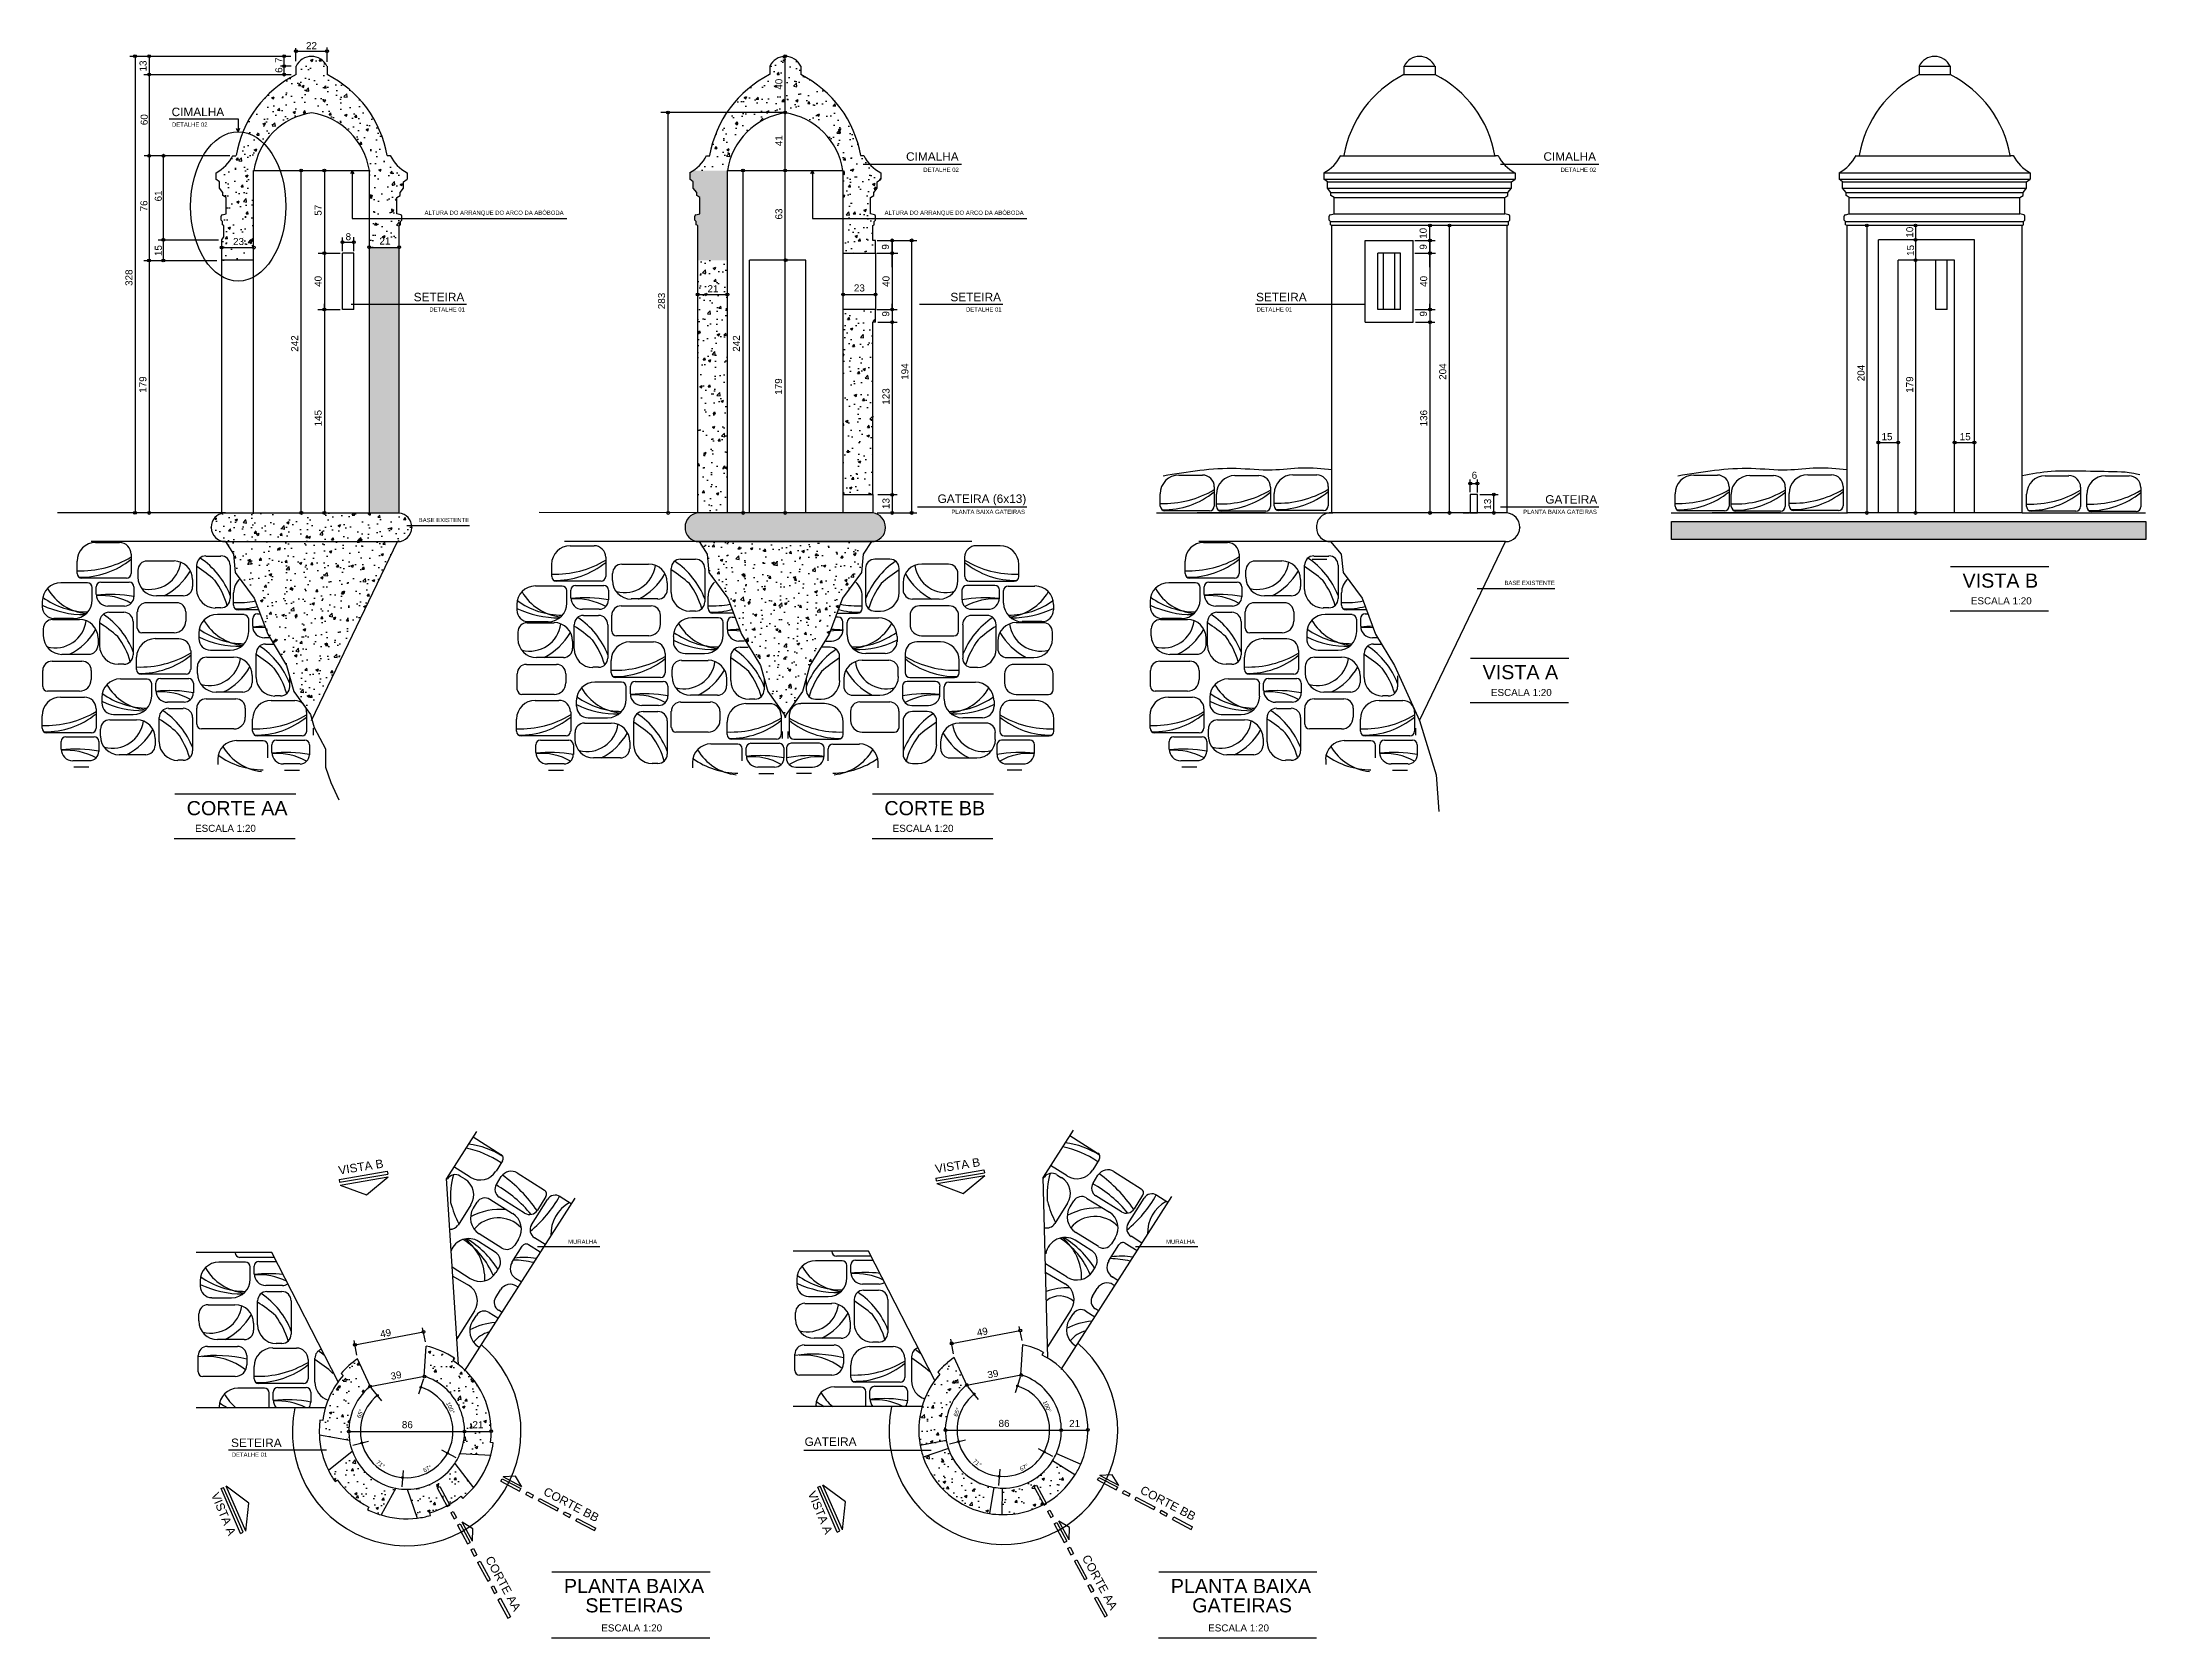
# Model space of a CAD drawing. Extents: x 21881.5 to 21905.2, y 3580.3 to 3591.7.
# Drawn here: x 21890.3 to 21905.2, y 3580.34 to 3591.64 of the extents above; entities that cross this region are included whole.
import ezdxf

# ---------------------------------------------------------------- set-up
doc = ezdxf.new("R2010")
doc.units = 0
doc.header["$MEASUREMENT"] = 0
for name, color, linetype in [('CORTE', 5, 'CONTINUOUS'), ('HACHURA', 21, 'CONTINUOUS'), ('LAYER1', 1, 'CONTINUOUS'), ('LAYER2', 7, 'CONTINUOUS'), ('MARGEMINT', 6, 'CONTINUOUS'), ('TERRA', 40, 'CONTINUOUS'), ('TEXT2', 6, 'CONTINUOUS')]:
    doc.layers.add(name, color=color, linetype=linetype)
doc.styles.add('ARIAL', font='ARIAL.TTF', dxfattribs={"height": 0.05})
pattern_1 = [(50, (21697.91374, 3494.59988), (0.18218467, -0.01593909), [0.01905, -0.20955]), (355, (21697.91374, 3494.59988), (-0.03524283, 0.19105664), [0.01524, -0.16764]), (100.451, (21697.92892, 3494.59855), (0.1469425, 0.17511669), [0.01619, -0.17809]), (46.1842, (21697.91374, 3494.65068), (0.27107904, -0.04204233), [0.028575, -0.314325]), (96.6356, (21697.93633, 3494.64717), (0.23740423, 0.24742556), [0.024285, -0.267135]), (351.184, (21697.91374, 3494.65068), (0.2374046, 0.24742512), [0.02286, -0.25146]), (21, (21697.93914, 3494.63798), (0.15161488, -0.10226552), [0.01905, -0.20955]), (326, (21697.93914, 3494.63798), (0.06180203, 0.18418797), [0.01524, -0.16764]), (71.4514, (21697.95177, 3494.62945), (0.21341649, 0.08192286), [0.01619, -0.17809]), (37.5, (21697.91374, 3494.599876), (0.003088603, 0.084555039), [0, -0.165608, 0, -0.17018, 0, -0.168275]), (7.5, (21697.91374, 3494.59988), (0.066819663, 0.100180575), [0, -0.097028, 0, -0.161798, 0, -0.064135]), (327.5, (21697.8571, 3494.599876), (0.135590595, -0.005728744), [0, -0.0635, 0, -0.19812, 0, -0.26289]), (317.5, (21697.8317, 3494.59988), (0.14812918, 0.02542649), [0, -0.08255, 0, -0.131572, 0, -0.18669])]
pattern_2 = [(50, (21698.52205, 3494.59988), (0.18218467, -0.01593909), [0.01905, -0.20955]), (355, (21698.52205, 3494.59988), (-0.03524283, 0.19105664), [0.01524, -0.16764]), (100.451, (21698.53723, 3494.59855), (0.1469425, 0.17511669), [0.01619, -0.17809]), (46.1842, (21698.52205, 3494.65068), (0.27107904, -0.04204233), [0.028575, -0.314325]), (96.6356, (21698.54464, 3494.64717), (0.23740423, 0.24742556), [0.024285, -0.267135]), (351.184, (21698.52205, 3494.65068), (0.2374046, 0.2474251), [0.02286, -0.25146]), (21, (21698.54745, 3494.63798), (0.15161488, -0.10226552), [0.01905, -0.20955]), (326, (21698.54745, 3494.63798), (0.06180203, 0.18418797), [0.01524, -0.16764]), (71.4514, (21698.56009, 3494.62945), (0.21341649, 0.08192286), [0.01619, -0.17809]), (37.5, (21698.52205, 3494.599876), (0.003088603, 0.084555039), [0, -0.165608, 0, -0.17018, 0, -0.168275]), (7.5, (21698.52205, 3494.59988), (0.066819663, 0.100180575), [0, -0.097028, 0, -0.161798, 0, -0.064135]), (327.5, (21698.46541, 3494.599876), (0.135590595, -0.005728744), [0, -0.0635, 0, -0.19812, 0, -0.26289]), (317.5, (21698.44001, 3494.59988), (0.14812918, 0.02542649), [0, -0.08255, 0, -0.131572, 0, -0.18669])]

msp = doc.modelspace()

# ---------------------------------------------------------------- texts
at = {"layer": 'LAYER1', "style": 'ARIAL'}
for s, height, p in [('CIMALHA', 0.06, (21891.218, 3591.117)), ('DETALHE 02', 0.03, (21891.221, 3591.042)), ('CIMALHA', 0.06, (21896.421, 3590.801)), ('CIMALHA', 0.06, (21900.936, 3590.801)), ('DETALHE 02', 0.03, (21896.543, 3590.722)), ('DETALHE 02', 0.03, (21901.058, 3590.722)), ('ALTURA DO ARRANQUE DO ARCO DA ABÓBODA', 0.03, (21893.01, 3590.418)), ('ALTURA DO ARRANQUE DO ARCO DA ABÓBODA', 0.03, (21896.269, 3590.418)), ('SETEIRA', 0.06, (21892.933, 3589.806)), ('SETEIRA', 0.06, (21896.735, 3589.806)), ('SETEIRA', 0.06, (21898.9, 3589.806)), ('DETALHE 01', 0.03, (21893.044, 3589.733)), ('DETALHE 01', 0.03, (21896.846, 3589.733)), ('DETALHE 01', 0.03, (21898.904, 3589.733)), ('GATEIRA (6x13)', 0.06, (21896.644, 3588.378)), ('GATEIRA', 0.06, (21900.949, 3588.373)), ('BASE EXISTENTE', 0.03, (21892.969, 3588.242)), ('PLANTA BAIXA GATEIRAS', 0.03, (21896.742, 3588.3)), ('PLANTA BAIXA GATEIRAS', 0.03, (21900.793, 3588.3)), ('BASE EXISTENTE', 0.03, (21900.66, 3587.797)), ('MURALHA', 0.03, (21894.027, 3583.132)), ('MURALHA', 0.03, (21898.263, 3583.132)), ('SETEIRA', 0.06, (21891.639, 3581.693)), ('GATEIRA', 0.06, (21895.702, 3581.701)), ('DETALHE 01', 0.03, (21891.644, 3581.624))]:
    msp.add_text(s, height=height, dxfattribs=at).set_placement(p)
for s, rotation, p in [('VISTA B', 9.0646, (21892.405, 3583.622)), ('VISTA B', 9.0646, (21896.632, 3583.632)), ('VISTA A', 292.8044, (21891.496, 3581.356)), ('CORTE BB', 332.3105, (21893.846, 3581.359)), ('VISTA A', 292.8044, (21895.723, 3581.366)), ('CORTE BB', 332.3105, (21898.073, 3581.369)), ('CORTE AA', 298.6345, (21897.665, 3580.909)), ('CORTE AA', 298.6345, (21893.438, 3580.9))]:
    msp.add_text(s, height=0.06, rotation=rotation, dxfattribs=at).set_placement(p)
at = {"layer": 'LAYER1', "attachment_point": 5, "style": 'ARIAL'}
for s, insert, char_height, rotation in [('13', (21891.016, 3591.472), 0.05, 90), ('7', (21891.978, 3591.513), 0.05, 90), ('6', (21891.978, 3591.443), 0.05, 90), ('40', (21895.52, 3591.343), 0.05, 90), ('60', (21891.024, 3591.092), 0.05, 90), ('41', (21895.52, 3590.943), 0.05, 90), ('76', (21891.022, 3590.481), 0.05, 90), ('61', (21891.124, 3590.552), 0.05, 90), ('57', (21892.256, 3590.451), 0.05, 90), ('63', (21895.52, 3590.424), 0.05, 90), ('10', (21900.084, 3590.287), 0.05, 90), ('10', (21903.531, 3590.295), 0.05, 90), ('15', (21891.124, 3590.165), 0.05, 90), ('9', (21896.275, 3590.191), 0.05, 90), ('9', (21900.085, 3590.191), 0.05, 90), ('15', (21903.537, 3590.166), 0.05, 90), ('328', (21890.916, 3589.973), 0.05, 90), ('40', (21892.256, 3589.947), 0.05, 90), ('40', (21896.279, 3589.947), 0.05, 90), ('40', (21900.088, 3589.947), 0.05, 90), ('283', (21894.689, 3589.808), 0.05, 90), ('9', (21896.277, 3589.717), 0.05, 90), ('9', (21900.086, 3589.717), 0.05, 90), ('242', (21892.09, 3589.507), 0.05, 90), ('242', (21895.219, 3589.507), 0.05, 90), ('179', (21891.015, 3589.216), 0.05, 90), ('194', (21896.413, 3589.308), 0.05, 90), ('204', (21900.223, 3589.308), 0.05, 90), ('204', (21903.186, 3589.298), 0.05, 90), ('179', (21903.531, 3589.216), 0.05, 90), ('179', (21895.518, 3589.202), 0.05, 90), ('123', (21896.279, 3589.132), 0.05, 90), ('145', (21892.256, 3588.978), 0.05, 90), ('136', (21900.088, 3588.978), 0.05, 90), ('13', (21896.279, 3588.374), 0.05, 90), ('13', (21900.541, 3588.369), 0.05, 90), ('49', (21892.734, 3582.499), 0.05, 11), ('49', (21896.961, 3582.509), 0.05, 11), ('39', (21892.808, 3582.2), 0.05, 11), ('39', (21897.036, 3582.21), 0.05, 11), ('100°', (21893.193, 3581.971), 0.03, 295), ('65°', (21896.781, 3581.94), 0.03, 69), ('100°', (21897.42, 3581.98), 0.03, 295), ('65°', (21892.554, 3581.93), 0.03, 69), ('71°', (21892.698, 3581.571), 0.03, 320), ('67°', (21893.03, 3581.54), 0.03, 28), ('71°', (21896.925, 3581.58), 0.03, 320), ('67°', (21897.257, 3581.549), 0.03, 28)]:
    msp.add_mtext(s, dxfattribs=dict(at, insert=insert, char_height=char_height, rotation=rotation))
at = {"layer": 'LAYER1', "char_height": 0.05, "attachment_point": 5, "style": 'ARIAL'}
for s, insert in [('22', (21892.209, 3591.616)), ('23', (21891.692, 3590.229)), ('8', (21892.47, 3590.263)), ('21', (21892.729, 3590.233)), ('21', (21895.053, 3589.895)), ('23', (21896.09, 3589.9)), ('15', (21903.37, 3588.847)), ('15', (21903.924, 3588.847)), ('6', (21900.447, 3588.574)), ('86', (21892.888, 3581.851)), ('21', (21893.388, 3581.851)), ('86', (21897.115, 3581.86)), ('21', (21897.615, 3581.86))]:
    msp.add_mtext(s, dxfattribs=dict(at, insert=insert))
at = {"layer": 'TEXT2', "style": 'ARIAL'}
for s, height, p in [('VISTA B', 0.1, (21903.905, 3587.778)), ('ESCALA 1:20', 0.05, (21903.964, 3587.66)), ('VISTA A', 0.1, (21900.505, 3587.13)), ('ESCALA 1:20', 0.05, (21900.564, 3587.011)), ('CORTE AA', 0.1, (21891.325, 3586.167)), ('CORTE BB', 0.1, (21896.267, 3586.167)), ('ESCALA 1:20', 0.05, (21891.384, 3586.049)), ('ESCALA 1:20', 0.05, (21896.326, 3586.049)), ('PLANTA BAIXA', 0.1, (21893.997, 3580.659)), ('PLANTA BAIXA', 0.1, (21898.296, 3580.659)), ('SETEIRAS', 0.1, (21894.149, 3580.522)), ('GATEIRAS', 0.1, (21898.448, 3580.522)), ('ESCALA 1:20', 0.05, (21894.262, 3580.387)), ('ESCALA 1:20', 0.05, (21898.561, 3580.387))]:
    msp.add_text(s, height=height, dxfattribs=at).set_placement(p)

# ---------------------------------------------------------------- blocks, each defined once
blk = doc.blocks.new('_SMALL')
at = {"layer": 'LAYER1', "color": 0}
blk.add_circle((0, 0), 0.25, dxfattribs=at)

# ---------------------------------------------------------------- hatches: boundary and pattern name
at = {"layer": 'HACHURA'}
h = msp.add_hatch(dxfattribs=at)
h.set_pattern_fill('AR-CONC', color=256, scale=0.001, style=0)
h.set_pattern_definition(pattern_1)
h.paths.add_polyline_path([(21892.099, 3591.411, 0.237933), (21891.674, 3590.837), (21891.652, 3590.837, -0.160452), (21891.532, 3590.716), (21891.532, 3590.671), (21891.557, 3590.651), (21891.557, 3590.606), (21891.582, 3590.576), (21891.582, 3590.556), (21891.604, 3590.541), (21891.604, 3590.426), (21891.576, 3590.419, 0.33486), (21891.569, 3590.409), (21891.569, 3590.381), (21891.579, 3590.371), (21891.579, 3590.347), (21891.589, 3590.342), (21891.589, 3590.262), (21891.574, 3590.242), (21891.574, 3590.196, -0.36549), (21891.583, 3590.186), (21891.791, 3590.186, -0.366569), (21891.799, 3590.196), (21891.799, 3590.732, -0.325745), (21892.209, 3591.142, -0.325745), (21892.619, 3590.732), (21892.619, 3590.198, -0.444362), (21892.628, 3590.186), (21892.82, 3590.186, -0.450374), (21892.829, 3590.198), (21892.829, 3590.342), (21892.839, 3590.347), (21892.839, 3590.371), (21892.849, 3590.381), (21892.849, 3590.409, 0.33486), (21892.842, 3590.419), (21892.814, 3590.426), (21892.814, 3590.541), (21892.836, 3590.556), (21892.836, 3590.576), (21892.861, 3590.606), (21892.861, 3590.651), (21892.886, 3590.671), (21892.886, 3590.716, -0.160452), (21892.766, 3590.837), (21892.744, 3590.837, 0.237933), (21892.319, 3591.411), (21892.319, 3591.471, 0.636364), (21892.099, 3591.471)])
h.paths.add_polyline_path([(21891.583, 3590.186, -0.36549), (21891.574, 3590.176), (21891.574, 3590.097), (21891.799, 3590.097), (21891.799, 3590.176, -0.366569), (21891.791, 3590.186)])
h.paths.add_polyline_path([(21892.681, 3590.27), (21892.776, 3590.27), (21892.776, 3590.195), (21892.681, 3590.195)], flags=24)
h.paths.add_polyline_path([(21891.643, 3590.267), (21891.74, 3590.267), (21891.74, 3590.19), (21891.643, 3590.19)], flags=24)
h = msp.add_hatch(dxfattribs=at)
h.set_pattern_fill('AR-CONC', color=256, scale=0.001, style=0)
h.set_pattern_definition(pattern_1)
h.paths.add_polyline_path([(21895.675, 3591.411), (21895.675, 3591.471, 0.636364), (21895.455, 3591.471), (21895.455, 3591.411, 0.130274), (21895.151, 3591.142), (21895.565, 3591.142, -0.325745), (21895.975, 3590.732), (21896.099, 3590.838, 0.237853)])
h = msp.add_hatch(dxfattribs=at)
h.set_pattern_fill('AR-CONC', color=256, scale=0.001, style=0)
h.set_pattern_definition(pattern_1)
h.paths.add_polyline_path([(21895.151, 3591.142, 0.104346), (21895.03, 3590.838), (21895.155, 3590.732)])
h.paths.add_polyline_path([(21896.242, 3590.716), (21895.982, 3590.72), (21896.17, 3590.426), (21896.17, 3590.541), (21896.192, 3590.556), (21896.192, 3590.576), (21896.217, 3590.606), (21896.217, 3590.651), (21896.242, 3590.671)])
h = msp.add_hatch(dxfattribs=at)
h.set_pattern_fill('AR-CONC', color=256, scale=0.001, style=0)
h.set_pattern_definition(pattern_1)
h.paths.add_polyline_path([(21895.975, 3590.732), (21895.975, 3590.147), (21896.205, 3590.147), (21896.205, 3590.237), (21896.185, 3590.237), (21896.185, 3590.342), (21896.195, 3590.347), (21896.195, 3590.371), (21896.205, 3590.381), (21896.205, 3590.409, 0.33486), (21896.197, 3590.419), (21896.17, 3590.426)])
h.paths.add_polyline_path([(21895.565, 3591.142), (21895.151, 3591.142), (21895.155, 3590.732, -0.325745)])
h = msp.add_hatch(dxfattribs=at)
h.set_pattern_fill('AR-CONC', color=256, scale=0.001, style=0)
h.set_pattern_definition(pattern_1)
h.paths.add_polyline_path([(21896.122, 3590.837), (21896.099, 3590.837), (21895.975, 3590.732), (21895.975, 3590.721), (21896.242, 3590.716, -0.160452)])
h = msp.add_hatch(dxfattribs=at)
h.set_pattern_fill('AR-CONC', color=256, scale=0.001, style=0)
h.set_pattern_definition(pattern_1)
h.paths.add_polyline_path([(21895.155, 3590.732), (21894.913, 3590.732, -0.027459), (21894.888, 3590.716), (21894.888, 3590.671), (21894.913, 3590.651), (21894.913, 3590.606), (21894.938, 3590.576), (21894.938, 3590.556), (21894.96, 3590.541), (21894.96, 3590.426), (21894.932, 3590.419, 0.33486), (21894.925, 3590.409), (21894.925, 3590.381), (21894.935, 3590.371), (21894.935, 3590.347), (21894.945, 3590.342), (21894.945, 3590.097), (21895.155, 3590.097)])
h.paths.add_polyline_path([(21892.829, 3589.923), (21892.619, 3589.923), (21892.619, 3588.307), (21892.829, 3588.307)])
h.paths.add_polyline_path([(21892.829, 3590.178, -0.34747), (21892.82, 3590.186), (21892.628, 3590.186, -0.341866), (21892.619, 3590.178), (21892.619, 3589.923), (21892.829, 3589.923)])
h.paths.add_polyline_path([(21896.185, 3588.307), (21895.975, 3588.307), (21894.945, 3588.307, 0.381317), (21894.855, 3588.207, 0.424737), (21894.955, 3588.104), (21896.175, 3588.104, 0.414214), (21896.275, 3588.204, 0.391448)])
h = msp.add_hatch(dxfattribs=at)
h.set_pattern_fill('AR-CONC', color=256, scale=0.001, style=0)
h.set_pattern_definition(pattern_1)
h.paths.add_polyline_path([(21895.975, 3588.437), (21896.185, 3588.437), (21896.185, 3589.657), (21896.205, 3589.657), (21896.205, 3589.747), (21895.975, 3589.747)])
h.paths.add_polyline_path([(21895.155, 3589.843, -0.414214), (21895.145, 3589.853), (21894.955, 3589.853, -0.414214), (21894.945, 3589.843), (21894.945, 3588.307), (21895.155, 3588.307)])
h.paths.add_polyline_path([(21894.945, 3589.863, -0.414214), (21894.955, 3589.853), (21895.145, 3589.853, -0.414214), (21895.155, 3589.863), (21895.155, 3590.097), (21894.945, 3590.097)])
h.paths.add_polyline_path([(21895.005, 3589.933), (21895.101, 3589.933), (21895.101, 3589.858), (21895.005, 3589.858)], flags=24)
h = msp.add_hatch(dxfattribs=at)
h.set_pattern_fill('AR-CONC', color=256, scale=0.001, style=0)
h.set_pattern_definition(pattern_1)
h.paths.add_polyline_path([(21892.829, 3588.307), (21892.829, 3588.307), (21892.31, 3588.307, -1.023943), (21892.29, 3588.307), (21891.589, 3588.307, 0.381317), (21891.499, 3588.207), (21891.499, 3588.204, 0.414214), (21891.599, 3588.104), (21892.819, 3588.104, 0.419631), (21892.919, 3588.206, 0.39048)])
h.paths.add_polyline_path([(21892.819, 3588.104), (21891.599, 3588.104), (21891.656, 3588.016), (21891.669, 3587.886), (21891.803, 3587.704), (21891.899, 3587.448), (21892.033, 3587.227), (21892.085, 3587.044), (21892.145, 3586.96, -0.124886), (21892.169, 3586.927), (21892.203, 3586.879), (21892.213, 3586.845)])
h = msp.add_hatch(dxfattribs=at)
h.set_pattern_fill('AR-CONC', color=256, scale=0.001, style=0)
h.set_pattern_definition(pattern_1)
h.paths.add_polyline_path([(21894.955, 3588.104), (21895.011, 3588.016), (21895.024, 3587.886), (21895.159, 3587.704), (21895.254, 3587.448), (21895.389, 3587.227), (21895.441, 3587.044), (21895.558, 3586.879), (21895.565, 3586.857), (21895.571, 3586.879), (21895.688, 3587.044), (21895.74, 3587.227), (21895.875, 3587.448), (21895.971, 3587.704), (21896.105, 3587.886), (21896.118, 3588.016), (21896.175, 3588.104)])
h = msp.add_hatch(dxfattribs=at)
h.set_pattern_fill('AR-CONC', color=256, scale=0.001, style=0)
h.set_pattern_definition(pattern_1)
h.paths.add_polyline_path([(21892.616, 3582.116, -0.182938), (21892.614, 3582.122, -0.322512), (21892.621, 3582.132), (21892.535, 3582.317, 0.063227), (21892.418, 3582.214), (21892.434, 3582.2, 0.14972), (21892.289, 3581.881), (21892.269, 3581.883, 0.042626), (21892.265, 3581.778), (21892.478, 3581.74, -0.033159), (21892.473, 3581.794, -0.41779), (21892.463, 3581.804, -0.41779), (21892.473, 3581.814, -0.212891)])
h.paths.add_polyline_path([(21892.498, 3581.662), (21892.329, 3581.528, 0.037822), (21892.377, 3581.448), (21892.393, 3581.46, 0.124217), (21892.615, 3581.268), (21892.606, 3581.251, 0.041572), (21892.702, 3581.212), (21892.807, 3581.401, -0.263714)])
h.paths.add_polyline_path([(21892.886, 3581.394), (21892.958, 3581.19, 0.038878), (21893.053, 3581.209), (21893.047, 3581.228, 0.105079), (21893.267, 3581.345), (21893.28, 3581.329, 0.043417), (21893.356, 3581.405), (21893.225, 3581.577, -0.249256)])
h.paths.add_polyline_path([(21893.21, 3582.305), (21893.222, 3582.323, 0.088506), (21893.022, 3582.408), (21893.009, 3582.203, -0.480854), (21893.018, 3582.191, -0.312107), (21893.293, 3581.814, -0.41779), (21893.303, 3581.804), (21893.472, 3581.804, -0.41732), (21893.481, 3581.815, 0.248433)])
h.paths.add_polyline_path([(21893.262, 3581.648), (21893.478, 3581.635, 0.035721), (21893.496, 3581.722), (21893.476, 3581.725, 0.029397), (21893.481, 3581.795, -0.375072), (21893.472, 3581.804), (21893.373, 3581.804), (21893.303, 3581.804, -0.41779), (21893.293, 3581.794, -0.091613)])
h.paths.add_polyline_path([(21893.34, 3581.888), (21893.435, 3581.888), (21893.435, 3581.813), (21893.34, 3581.813)], flags=24)
h = msp.add_hatch(dxfattribs=at)
h.set_pattern_fill('AR-CONC', color=256, scale=0.001, style=0)
h.set_pattern_definition(pattern_2)
h.paths.add_polyline_path([(21896.843, 3582.125, -0.169082), (21896.841, 3582.132, -0.322512), (21896.848, 3582.141), (21896.762, 3582.327, 0.063227), (21896.645, 3582.224), (21896.661, 3582.209, 0.230279), (21896.521, 3581.705), (21896.706, 3581.739, -0.039542), (21896.7, 3581.803, -0.40208), (21896.69, 3581.813, -0.40208), (21896.7, 3581.823, -0.212908)])
h = msp.add_hatch(dxfattribs=at)
h.set_pattern_fill('AR-CONC', color=256, scale=0.001, style=0)
h.set_pattern_definition(pattern_2)
h.paths.add_polyline_path([(21897.013, 3581.223), (21897.043, 3581.408, -0.276994), (21896.721, 3581.682), (21896.543, 3581.621, 0.276994)])
h = msp.add_hatch(dxfattribs=at)
h.set_pattern_fill('AR-CONC', color=256, scale=0.001, style=0)
h.set_pattern_definition(pattern_1)
h.paths.add_polyline_path([(21897.327, 3581.413), (21897.345, 3581.423), (21897.413, 3581.297, 0.12076), (21897.617, 3581.496), (21897.458, 3581.595, -0.263149), (21897.102, 3581.403), (21897.099, 3581.215, 0.129499), (21897.395, 3581.287)])
at = {"layer": 'LAYER1'}
h = msp.add_hatch(dxfattribs=at)
h.set_pattern_fill('AR-CONC', color=256, scale=0.001, style=0)
h.set_pattern_definition(pattern_1)
h.paths.add_polyline_path([(21895.03, 3590.837), (21895.008, 3590.837, -0.132409), (21894.913, 3590.732), (21895.155, 3590.732)])
at = {"layer": 'TERRA'}
msp.add_hatch(color=256, dxfattribs=at).paths.add_polyline_path([(21901.844, 3588.246), (21901.844, 3588.118), (21905.204, 3588.118), (21905.204, 3588.246)])

# ---------------------------------------------------------------- linework, layer by layer
at = {"layer": 'CORTE'}
for p, q in [((21892.099, 3591.471), (21892.099, 3591.411)), ((21892.099, 3591.471), (21892.099, 3591.411)), ((21892.319, 3591.471), (21892.319, 3591.411)), ((21892.319, 3591.471), (21892.319, 3591.411)), ((21895.455, 3591.471), (21895.455, 3591.411)), ((21895.455, 3591.471), (21895.455, 3591.411)), ((21895.675, 3591.471), (21895.675, 3591.411)), ((21895.675, 3591.471), (21895.675, 3591.411)), ((21891.652, 3590.837), (21891.674, 3590.837)), ((21892.766, 3590.837), (21892.744, 3590.837)), ((21895.008, 3590.837), (21895.03, 3590.837)), ((21896.122, 3590.837), (21896.099, 3590.837)), ((21891.532, 3590.716), (21891.532, 3590.671)), ((21891.557, 3590.651), (21891.532, 3590.671)), ((21891.557, 3590.606), (21891.557, 3590.651)), ((21891.799, 3590.097), (21891.799, 3590.732)), ((21892.619, 3588.307), (21892.619, 3590.732)), ((21892.861, 3590.651), (21892.886, 3590.671)), ((21892.861, 3590.606), (21892.861, 3590.651)), ((21892.886, 3590.716), (21892.886, 3590.671)), ((21894.888, 3590.716), (21894.888, 3590.671)), ((21894.913, 3590.651), (21894.888, 3590.671)), ((21894.913, 3590.606), (21894.913, 3590.651)), ((21895.155, 3588.307), (21895.155, 3590.732)), ((21895.975, 3590.147), (21895.975, 3590.732)), ((21896.217, 3590.651), (21896.242, 3590.671)), ((21896.217, 3590.606), (21896.217, 3590.651)), ((21896.242, 3590.716), (21896.242, 3590.671)), ((21891.582, 3590.576), (21891.557, 3590.606)), ((21891.582, 3590.556), (21891.582, 3590.576)), ((21891.604, 3590.541), (21891.582, 3590.556)), ((21891.604, 3590.426), (21891.604, 3590.541)), ((21892.814, 3590.541), (21892.836, 3590.556)), ((21892.814, 3590.426), (21892.814, 3590.541)), ((21892.836, 3590.576), (21892.861, 3590.606)), ((21892.836, 3590.556), (21892.836, 3590.576)), ((21894.938, 3590.576), (21894.913, 3590.606)), ((21894.938, 3590.556), (21894.938, 3590.576)), ((21894.96, 3590.541), (21894.938, 3590.556)), ((21894.96, 3590.426), (21894.96, 3590.541)), ((21896.17, 3590.541), (21896.192, 3590.556)), ((21896.17, 3590.426), (21896.17, 3590.541)), ((21896.192, 3590.576), (21896.217, 3590.606)), ((21896.192, 3590.556), (21896.192, 3590.576)), ((21891.569, 3590.381), (21891.569, 3590.409)), ((21891.579, 3590.371), (21891.569, 3590.381)), ((21891.576, 3590.419), (21891.604, 3590.426)), ((21891.579, 3590.347), (21891.579, 3590.371)), ((21891.589, 3590.342), (21891.579, 3590.347)), ((21891.589, 3590.262), (21891.589, 3590.342)), ((21892.842, 3590.419), (21892.814, 3590.426)), ((21892.829, 3590.342), (21892.839, 3590.347)), ((21892.829, 3588.307), (21892.829, 3590.342)), ((21892.839, 3590.371), (21892.849, 3590.381)), ((21892.839, 3590.347), (21892.839, 3590.371)), ((21892.849, 3590.381), (21892.849, 3590.409)), ((21894.925, 3590.381), (21894.925, 3590.409)), ((21894.935, 3590.371), (21894.925, 3590.381)), ((21894.932, 3590.419), (21894.96, 3590.426)), ((21894.935, 3590.347), (21894.935, 3590.371)), ((21894.945, 3590.342), (21894.935, 3590.347)), ((21894.945, 3588.307), (21894.945, 3590.342)), ((21896.197, 3590.419), (21896.17, 3590.426)), ((21896.185, 3590.342), (21896.195, 3590.347)), ((21896.185, 3590.237), (21896.185, 3590.342)), ((21896.195, 3590.371), (21896.205, 3590.381)), ((21896.195, 3590.347), (21896.195, 3590.371)), ((21896.205, 3590.381), (21896.205, 3590.409)), ((21891.574, 3590.242), (21891.589, 3590.262)), ((21891.574, 3590.097), (21891.574, 3590.242)), ((21896.205, 3590.237), (21896.185, 3590.237)), ((21896.205, 3590.147), (21896.205, 3590.237)), ((21891.799, 3590.097), (21891.574, 3590.097)), ((21895.975, 3590.147), (21896.205, 3590.147)), ((21896.205, 3589.747), (21895.975, 3589.747)), ((21895.975, 3588.437), (21895.975, 3589.747)), ((21896.205, 3589.657), (21896.205, 3589.747)), ((21896.205, 3589.657), (21896.185, 3589.657)), ((21896.185, 3588.437), (21896.185, 3589.657)), ((21895.975, 3588.437), (21896.185, 3588.437)), ((21891.589, 3588.307), (21892.829, 3588.307)), ((21896.185, 3588.307), (21894.945, 3588.307)), ((21896.185, 3588.307), (21895.975, 3588.307)), ((21891.499, 3588.204), (21891.499, 3588.207)), ((21891.599, 3588.104), (21892.819, 3588.104)), ((21892.209, 3586.838), (21892.819, 3588.104)), ((21892.919, 3588.207), (21892.919, 3588.204)), ((21894.955, 3588.104), (21896.175, 3588.104)), ((21896.175, 3588.104), (21894.955, 3588.104)), ((21897.235, 3582.204), (21897.249, 3582.418)), ((21892.625, 3582.123), (21892.535, 3582.317)), ((21893.008, 3582.194), (21893.022, 3582.408)), ((21893.222, 3582.323), (21893.21, 3582.305)), ((21896.852, 3582.132), (21896.762, 3582.327)), ((21897.386, 3582.345), (21897.396, 3582.364)), ((21896.645, 3582.224), (21896.661, 3582.209)), ((21892.289, 3581.881), (21892.269, 3581.883)), ((21892.289, 3581.881), (21892.269, 3581.883)), ((21892.479, 3581.74), (21892.265, 3581.778)), ((21893.496, 3581.722), (21893.476, 3581.725)), ((21896.706, 3581.739), (21896.521, 3581.705)), ((21896.721, 3581.682), (21896.543, 3581.621)), ((21892.498, 3581.662), (21892.329, 3581.528)), ((21893.225, 3581.577), (21893.356, 3581.405)), ((21893.262, 3581.648), (21893.479, 3581.635)), ((21897.617, 3581.496), (21897.458, 3581.595)), ((21897.486, 3581.648), (21897.658, 3581.572)), ((21892.377, 3581.448), (21892.393, 3581.46)), ((21892.807, 3581.401), (21892.702, 3581.212)), ((21892.886, 3581.394), (21892.958, 3581.19)), ((21897.043, 3581.408), (21897.013, 3581.223)), ((21897.102, 3581.403), (21897.099, 3581.215)), ((21892.615, 3581.268), (21892.606, 3581.251)), ((21893.053, 3581.209), (21893.047, 3581.228)), ((21893.267, 3581.345), (21893.28, 3581.329))]:
    msp.add_line(p, q, dxfattribs=at)
for centre, radius, start, end in [((21892.209, 3591.419), 0.121, 25.0576, 154.9424), ((21895.565, 3591.419), 0.121, 25.0576, 154.9424), ((21892.455, 3590.703), 0.792, 116.6807, 170.2156), ((21891.964, 3590.703), 0.792, 9.7844, 63.3193), ((21895.81, 3590.703), 0.792, 116.6807, 170.2156), ((21895.319, 3590.703), 0.792, 9.7844, 63.3193), ((21892.286, 3590.655), 0.492, 98.9145, 171.0855), ((21892.133, 3590.655), 0.492, 8.9145, 81.0855), ((21895.641, 3590.655), 0.492, 98.9145, 171.0855), ((21895.488, 3590.655), 0.492, 8.9145, 81.0855), ((21891.409, 3590.959), 0.272, 297.0067, 333.4688), ((21893.01, 3590.959), 0.272, 206.5312, 242.9933), ((21894.764, 3590.959), 0.272, 297.0067, 333.4688), ((21896.365, 3590.959), 0.272, 206.5312, 242.9933), ((21891.579, 3590.409), 0.01, 105.9454, 180), ((21892.839, 3590.409), 0.01, 0, 74.0546), ((21894.935, 3590.409), 0.01, 105.9454, 180), ((21896.195, 3590.409), 0.01, 0, 74.0546), ((21891.6, 3588.207), 0.101, 96.2674, 179.7582), ((21892.819, 3588.207), 0.1, 0, 84.2608), ((21894.956, 3588.207), 0.101, 96.2674, 179.7582), ((21896.174, 3588.207), 0.101, 358.201, 83.712), ((21891.599, 3588.204), 0.1, 180, 270), ((21892.819, 3588.204), 0.1, 270, 0), ((21894.955, 3588.204), 0.1, 177.9491, 269.9741), ((21896.175, 3588.204), 0.1, 270, 0), ((21897.11, 3581.813), 0.62, 62.5638, 77.0647), ((21892.883, 3581.804), 0.62, 124.1091, 138.5804), ((21892.883, 3581.804), 0.62, 56.8332, 77.0647), ((21892.883, 3581.804), 0.599, 352.3801, 56.8332), ((21897.11, 3581.813), 0.62, 124.1091, 138.5804), ((21897.11, 3581.813), 0.599, 336.2082, 62.5638), ((21892.883, 3581.804), 0.599, 138.5804, 172.6406), ((21892.883, 3581.804), 0.41, 128.9859, 189.0284), ((21892.883, 3581.804), 0.41, 337.6648, 72.1878), ((21897.11, 3581.813), 0.599, 138.5804, 190.4521), ((21897.11, 3581.813), 0.411, 128.9669, 190.4521), ((21897.11, 3581.813), 0.411, 336.2082, 72.2068), ((21892.883, 3581.804), 0.619, 172.6406, 182.4039), ((21892.883, 3581.804), 0.619, 344.197, 352.3801), ((21897.11, 3581.813), 0.411, 198.7413, 260.671), ((21892.883, 3581.804), 0.619, 206.4506, 215.1146), ((21892.883, 3581.804), 0.41, 200.2161, 259.2855), ((21892.883, 3581.804), 0.41, 270.483, 326.4673), ((21897.11, 3581.813), 0.599, 198.7413, 260.671), ((21897.11, 3581.813), 0.411, 268.9534, 327.9258), ((21892.883, 3581.804), 0.599, 215.1146, 243.438), ((21892.883, 3581.804), 0.619, 309.9062, 319.8504), ((21897.11, 3581.813), 0.599, 268.9534, 327.9258), ((21892.883, 3581.804), 0.619, 243.438, 252.9602), ((21892.883, 3581.804), 0.599, 285.9119, 309.9062), ((21892.883, 3581.804), 0.619, 277.0063, 285.9119)]:
    msp.add_arc(centre, radius, start, end, dxfattribs=at)
at = {"layer": 'LAYER1'}
for p, q in [((21890.923, 3591.541), (21892.063, 3591.541)), ((21890.959, 3591.541), (21890.959, 3588.307)), ((21891.059, 3591.541), (21891.059, 3588.307)), ((21892.015, 3591.411), (21892.015, 3591.541)), ((21892.099, 3591.507), (21892.099, 3591.599)), ((21892.099, 3591.576), (21892.319, 3591.576)), ((21892.319, 3591.502), (21892.319, 3591.602)), ((21895.565, 3590.632), (21895.565, 3591.541)), ((21891.022, 3591.411), (21892.064, 3591.411)), ((21892.064, 3591.471), (21891.989, 3591.471)), ((21891.2, 3591.097), (21891.69, 3591.097)), ((21891.69, 3591.097), (21891.69, 3591.007)), ((21895.565, 3591.142), (21894.684, 3591.142)), ((21894.735, 3588.307), (21894.735, 3591.142)), ((21891.63, 3590.837), (21891.024, 3590.837)), ((21891.159, 3590.837), (21891.159, 3590.095)), ((21895.565, 3588.307), (21895.565, 3590.832)), ((21896.118, 3590.777), (21896.813, 3590.777)), ((21900.633, 3590.777), (21901.328, 3590.777)), ((21892.136, 3588.307), (21892.136, 3590.732)), ((21892.3, 3590.731), (21892.3, 3590.732)), ((21892.3, 3590.732), (21892.3, 3589.647)), ((21892.3, 3590.731), (21892.3, 3590.731)), ((21892.498, 3590.732), (21892.498, 3590.393)), ((21895.266, 3588.307), (21895.266, 3590.732)), ((21895.757, 3590.732), (21895.757, 3590.393)), ((21892.498, 3590.393), (21894.017, 3590.393)), ((21895.757, 3590.393), (21897.276, 3590.393)), ((21900.132, 3590.237), (21900.132, 3590.342)), ((21900.201, 3590.342), (21900.188, 3590.342)), ((21900.271, 3588.307), (21900.271, 3590.342)), ((21903.227, 3590.342), (21903.227, 3588.307)), ((21903.572, 3590.342), (21903.572, 3588.307)), ((21891.123, 3590.242), (21891.55, 3590.242)), ((21891.574, 3590.186), (21891.799, 3590.186)), ((21892.428, 3590.162), (21892.428, 3590.257)), ((21892.429, 3590.224), (21892.509, 3590.224)), ((21892.509, 3590.161), (21892.509, 3590.26)), ((21892.619, 3590.186), (21892.829, 3590.186)), ((21896.216, 3590.237), (21896.498, 3590.237)), ((21896.322, 3590.247), (21896.322, 3589.647)), ((21896.322, 3590.047), (21896.322, 3590.237)), ((21896.322, 3590.237), (21896.322, 3590.147)), ((21896.322, 3590.147), (21896.322, 3590.187)), ((21896.461, 3588.307), (21896.461, 3590.237)), ((21900.025, 3590.237), (21900.17, 3590.237)), ((21900.132, 3590.047), (21900.132, 3590.309)), ((21900.132, 3590.247), (21900.132, 3589.647)), ((21900.132, 3590.237), (21900.132, 3590.147)), ((21900.132, 3590.147), (21900.132, 3590.187)), ((21891.022, 3590.095), (21891.539, 3590.095)), ((21892.257, 3590.147), (21892.412, 3590.147)), ((21892.3, 3590.147), (21892.3, 3590.148)), ((21892.3, 3590.147), (21892.3, 3590.107)), ((21892.3, 3590.147), (21892.3, 3589.838)), ((21892.3, 3590.147), (21892.3, 3590.147)), ((21896.215, 3590.147), (21896.362, 3590.147)), ((21896.215, 3590.147), (21896.358, 3590.147)), ((21896.322, 3590.147), (21896.322, 3590.107)), ((21896.322, 3590.147), (21896.322, 3589.838)), ((21900.024, 3590.147), (21900.167, 3590.147)), ((21900.024, 3590.147), (21900.171, 3590.147)), ((21900.132, 3590.147), (21900.132, 3589.838)), ((21900.132, 3590.147), (21900.132, 3590.107)), ((21892.255, 3589.747), (21892.413, 3589.747)), ((21892.3, 3589.747), (21892.3, 3589.787)), ((21892.3, 3589.757), (21892.3, 3588.307)), ((21892.3, 3589.747), (21892.3, 3589.657)), ((21892.3, 3589.747), (21892.3, 3589.657)), ((21892.49, 3589.785), (21893.306, 3589.785)), ((21894.945, 3589.853), (21895.155, 3589.853)), ((21895.975, 3589.853), (21896.205, 3589.853)), ((21896.215, 3589.747), (21896.359, 3589.747)), ((21896.322, 3589.747), (21896.322, 3589.787)), ((21896.322, 3589.757), (21896.322, 3588.309)), ((21896.322, 3589.747), (21896.322, 3589.657)), ((21896.322, 3589.747), (21896.322, 3589.657)), ((21896.515, 3589.785), (21897.107, 3589.785)), ((21898.896, 3589.785), (21899.674, 3589.785)), ((21900.024, 3589.747), (21900.169, 3589.747)), ((21900.132, 3589.747), (21900.132, 3589.787)), ((21900.132, 3589.757), (21900.132, 3588.309)), ((21900.132, 3589.747), (21900.132, 3589.657)), ((21900.132, 3589.747), (21900.132, 3589.657)), ((21896.22, 3589.657), (21896.358, 3589.657)), ((21896.322, 3589.657), (21896.322, 3589.617)), ((21900.03, 3589.657), (21900.167, 3589.657)), ((21900.132, 3589.657), (21900.132, 3589.617)), ((21903.309, 3588.805), (21903.449, 3588.805)), ((21903.849, 3588.805), (21903.989, 3588.805)), ((21900.418, 3588.454), (21900.418, 3588.544)), ((21900.468, 3588.453), (21900.468, 3588.544)), ((21896.22, 3588.437), (21896.358, 3588.437)), ((21900.418, 3588.516), (21900.468, 3588.516)), ((21900.485, 3588.437), (21900.615, 3588.437)), ((21900.585, 3588.307), (21900.585, 3588.437)), ((21896.216, 3588.307), (21896.498, 3588.307)), ((21896.501, 3588.351), (21897.277, 3588.351)), ((21900.368, 3588.307), (21900.412, 3588.307)), ((21900.633, 3588.351), (21901.328, 3588.351)), ((21892.885, 3588.218), (21893.328, 3588.218)), ((21900.466, 3587.772), (21901.018, 3587.772)), ((21892.404, 3583.588), (21892.746, 3583.646)), ((21892.407, 3583.568), (21892.749, 3583.626)), ((21892.746, 3583.646), (21892.749, 3583.626)), ((21896.631, 3583.597), (21896.973, 3583.655)), ((21896.634, 3583.577), (21896.976, 3583.635)), ((21896.638, 3583.558), (21896.979, 3583.616)), ((21896.973, 3583.655), (21896.976, 3583.635)), ((21892.404, 3583.588), (21892.407, 3583.568)), ((21892.411, 3583.548), (21892.752, 3583.606)), ((21896.631, 3583.597), (21896.634, 3583.577)), ((21893.81, 3583.113), (21894.252, 3583.113)), ((21898.046, 3583.113), (21898.488, 3583.113)), ((21892.53, 3582.344), (21892.512, 3582.447)), ((21892.515, 3582.417), (21893.002, 3582.508)), ((21893.016, 3582.437), (21892.996, 3582.538)), ((21896.757, 3582.354), (21896.739, 3582.457)), ((21896.743, 3582.427), (21897.229, 3582.518)), ((21897.243, 3582.447), (21897.223, 3582.547)), ((21892.622, 3582.121), (21893.009, 3582.194)), ((21892.969, 3582.069), (21893.005, 3582.179)), ((21896.849, 3582.131), (21897.236, 3582.204)), ((21896.935, 3582.03), (21896.862, 3582.12)), ((21897.196, 3582.078), (21897.232, 3582.189)), ((21892.708, 3582.02), (21892.635, 3582.111)), ((21891.622, 3581.672), (21892.315, 3581.672)), ((21892.473, 3581.804), (21893.393, 3581.804)), ((21892.501, 3581.706), (21892.613, 3581.735)), ((21892.883, 3581.804), (21893.481, 3581.804)), ((21893.129, 3581.673), (21893.231, 3581.619)), ((21893.193, 3581.804), (21893.481, 3581.804)), ((21893.373, 3581.804), (21893.481, 3581.804)), ((21895.697, 3581.671), (21896.599, 3581.671)), ((21896.7, 3581.813), (21897.62, 3581.813)), ((21896.728, 3581.715), (21896.841, 3581.744)), ((21897.11, 3581.813), (21897.709, 3581.813)), ((21897.356, 3581.683), (21897.458, 3581.628)), ((21897.42, 3581.813), (21897.709, 3581.813)), ((21897.6, 3581.813), (21897.709, 3581.813)), ((21892.859, 3581.527), (21892.848, 3581.411)), ((21897.086, 3581.536), (21897.075, 3581.42)), ((21891.568, 3581.399), (21891.586, 3581.407)), ((21891.706, 3581.081), (21891.568, 3581.399)), ((21891.725, 3581.089), (21891.586, 3581.407)), ((21891.743, 3581.097), (21891.605, 3581.415)), ((21893.1, 3581.404), (21893.118, 3581.413)), ((21893.1, 3581.404), (21893.118, 3581.413)), ((21893.1, 3581.404), (21893.171, 3581.272)), ((21893.118, 3581.413), (21893.189, 3581.281)), ((21893.551, 3581.451), (21893.56, 3581.469)), ((21893.551, 3581.451), (21893.56, 3581.469)), ((21893.551, 3581.451), (21893.683, 3581.381)), ((21893.56, 3581.469), (21893.693, 3581.399)), ((21893.7, 3581.411), (21893.566, 3581.483)), ((21893.683, 3581.381), (21893.693, 3581.399)), ((21893.728, 3581.357), (21893.737, 3581.375)), ((21893.737, 3581.375), (21893.781, 3581.352)), ((21895.795, 3581.408), (21895.813, 3581.416)), ((21895.933, 3581.091), (21895.795, 3581.408)), ((21895.952, 3581.099), (21895.813, 3581.416)), ((21895.97, 3581.107), (21895.832, 3581.424)), ((21897.327, 3581.413), (21897.345, 3581.423)), ((21897.327, 3581.413), (21897.345, 3581.423)), ((21897.327, 3581.413), (21897.399, 3581.281)), ((21897.345, 3581.423), (21897.416, 3581.291)), ((21897.778, 3581.46), (21897.787, 3581.478)), ((21897.778, 3581.46), (21897.787, 3581.478)), ((21897.778, 3581.46), (21897.91, 3581.39)), ((21897.787, 3581.478), (21897.92, 3581.408)), ((21897.927, 3581.421), (21897.793, 3581.492)), ((21897.91, 3581.39), (21897.92, 3581.408)), ((21897.955, 3581.367), (21897.964, 3581.385)), ((21897.964, 3581.385), (21898.008, 3581.361)), ((21893.171, 3581.272), (21893.189, 3581.281)), ((21893.195, 3581.228), (21893.213, 3581.237)), ((21893.195, 3581.228), (21893.219, 3581.184)), ((21893.213, 3581.237), (21893.237, 3581.193)), ((21893.728, 3581.357), (21893.772, 3581.334)), ((21893.772, 3581.334), (21893.781, 3581.352)), ((21893.816, 3581.311), (21893.825, 3581.328)), ((21893.816, 3581.311), (21893.949, 3581.241)), ((21893.825, 3581.328), (21893.958, 3581.258)), ((21893.949, 3581.241), (21893.958, 3581.258)), ((21893.993, 3581.217), (21894.002, 3581.235)), ((21894.002, 3581.235), (21894.046, 3581.212)), ((21897.399, 3581.281), (21897.416, 3581.291)), ((21897.422, 3581.237), (21897.44, 3581.247)), ((21897.422, 3581.237), (21897.446, 3581.193)), ((21897.44, 3581.247), (21897.464, 3581.203)), ((21897.955, 3581.367), (21897.999, 3581.344)), ((21897.999, 3581.344), (21898.008, 3581.361)), ((21898.043, 3581.32), (21898.052, 3581.338)), ((21898.043, 3581.32), (21898.176, 3581.25)), ((21898.052, 3581.338), (21898.185, 3581.268)), ((21898.176, 3581.25), (21898.185, 3581.268)), ((21898.22, 3581.227), (21898.229, 3581.245)), ((21898.22, 3581.227), (21898.264, 3581.203)), ((21898.229, 3581.245), (21898.273, 3581.221)), ((21891.706, 3581.081), (21891.725, 3581.089)), ((21893.219, 3581.184), (21893.237, 3581.193)), ((21893.243, 3581.14), (21893.261, 3581.149)), ((21893.243, 3581.14), (21893.261, 3581.149)), ((21893.243, 3581.14), (21893.314, 3581.008)), ((21893.261, 3581.149), (21893.332, 3581.018)), ((21893.349, 3581.026), (21893.276, 3581.16)), ((21893.993, 3581.217), (21894.037, 3581.194)), ((21894.037, 3581.194), (21894.046, 3581.212)), ((21894.081, 3581.171), (21894.091, 3581.188)), ((21894.081, 3581.171), (21894.214, 3581.101)), ((21894.091, 3581.188), (21894.223, 3581.118)), ((21894.214, 3581.101), (21894.223, 3581.118)), ((21895.933, 3581.091), (21895.952, 3581.099)), ((21897.446, 3581.193), (21897.464, 3581.203)), ((21897.47, 3581.149), (21897.488, 3581.159)), ((21897.47, 3581.149), (21897.488, 3581.159)), ((21897.47, 3581.149), (21897.542, 3581.018)), ((21897.488, 3581.159), (21897.559, 3581.027)), ((21897.576, 3581.035), (21897.503, 3581.169)), ((21898.264, 3581.203), (21898.273, 3581.221)), ((21898.308, 3581.18), (21898.318, 3581.198)), ((21898.308, 3581.18), (21898.441, 3581.11)), ((21898.318, 3581.198), (21898.45, 3581.128)), ((21898.441, 3581.11), (21898.45, 3581.128)), ((21893.314, 3581.008), (21893.332, 3581.018)), ((21893.338, 3580.964), (21893.356, 3580.974)), ((21893.338, 3580.964), (21893.362, 3580.92)), ((21893.356, 3580.974), (21893.38, 3580.93)), ((21893.362, 3580.92), (21893.38, 3580.93)), ((21897.542, 3581.018), (21897.559, 3581.027)), ((21897.565, 3580.974), (21897.583, 3580.983)), ((21897.565, 3580.974), (21897.589, 3580.93)), ((21897.583, 3580.983), (21897.607, 3580.939)), ((21897.589, 3580.93), (21897.607, 3580.939)), ((21893.386, 3580.876), (21893.404, 3580.886)), ((21893.386, 3580.876), (21893.457, 3580.744)), ((21893.404, 3580.886), (21893.475, 3580.754)), ((21897.613, 3580.886), (21897.631, 3580.895)), ((21897.613, 3580.886), (21897.685, 3580.754)), ((21897.631, 3580.895), (21897.702, 3580.763)), ((21893.457, 3580.744), (21893.475, 3580.754)), ((21893.481, 3580.7), (21893.499, 3580.71)), ((21893.481, 3580.7), (21893.505, 3580.656)), ((21893.499, 3580.71), (21893.523, 3580.666)), ((21893.505, 3580.656), (21893.523, 3580.666)), ((21897.685, 3580.754), (21897.702, 3580.763)), ((21897.708, 3580.71), (21897.726, 3580.719)), ((21897.708, 3580.71), (21897.732, 3580.666)), ((21897.726, 3580.719), (21897.75, 3580.675)), ((21897.732, 3580.666), (21897.75, 3580.675)), ((21897.756, 3580.622), (21897.774, 3580.631)), ((21897.774, 3580.631), (21897.845, 3580.5)), ((21893.529, 3580.612), (21893.547, 3580.622)), ((21893.529, 3580.612), (21893.6, 3580.481)), ((21893.547, 3580.622), (21893.618, 3580.49)), ((21893.6, 3580.481), (21893.618, 3580.49)), ((21897.756, 3580.622), (21897.828, 3580.49)), ((21897.828, 3580.49), (21897.845, 3580.5))]:
    msp.add_line(p, q, dxfattribs=at)
for points in [[(21891.675, 3591.03), (21891.69, 3591.007), (21891.702, 3591.031)], [(21892.512, 3590.708), (21892.498, 3590.732), (21892.485, 3590.708)], [(21895.771, 3590.708), (21895.757, 3590.732), (21895.744, 3590.708)], [(21896.638, 3583.558), (21896.825, 3583.488), (21896.979, 3583.616)], [(21892.411, 3583.548), (21892.598, 3583.479), (21892.752, 3583.606)], [(21891.743, 3581.097), (21891.766, 3581.296), (21891.605, 3581.415)], [(21893.7, 3581.411), (21893.654, 3581.486), (21893.566, 3581.483)], [(21895.97, 3581.107), (21895.993, 3581.305), (21895.832, 3581.424)], [(21897.927, 3581.421), (21897.881, 3581.495), (21897.793, 3581.492)], [(21893.349, 3581.026), (21893.351, 3581.114), (21893.276, 3581.16)], [(21897.576, 3581.035), (21897.578, 3581.123), (21897.503, 3581.169)]]:
    msp.add_lwpolyline(points, dxfattribs=at)
for centre in [(21892.984, 3582.116), (21897.211, 3582.126), (21892.676, 3582.059), (21896.903, 3582.069), (21892.565, 3581.722), (21896.792, 3581.732), (21893.173, 3581.65), (21897.4, 3581.659), (21892.854, 3581.477), (21897.081, 3581.486)]:
    msp.add_circle(centre, 0.00607, dxfattribs=at)
for centre in [(21897.11, 3581.813), (21892.883, 3581.804)]:
    msp.add_arc(centre, 0.328, 128.9859, 72.0496, dxfattribs=at)
msp.add_ellipse((21891.69, 3590.478), major_axis=(0, 0.529), ratio=0.637255, dxfattribs=at)
at = {"layer": 'LAYER2'}
for p, q in [((21899.948, 3591.471), (21900.168, 3591.471)), ((21899.948, 3591.471), (21899.948, 3591.411)), ((21899.948, 3591.471), (21899.948, 3591.411)), ((21899.948, 3591.411), (21900.168, 3591.411)), ((21900.168, 3591.471), (21900.168, 3591.411)), ((21900.168, 3591.471), (21900.168, 3591.411)), ((21903.597, 3591.471), (21903.817, 3591.471)), ((21903.597, 3591.471), (21903.597, 3591.411)), ((21903.597, 3591.471), (21903.597, 3591.411)), ((21903.597, 3591.411), (21903.817, 3591.411)), ((21903.817, 3591.471), (21903.817, 3591.411)), ((21903.817, 3591.471), (21903.817, 3591.411)), ((21899.501, 3590.837), (21899.519, 3590.837)), ((21899.519, 3590.837), (21900.597, 3590.837)), ((21900.615, 3590.837), (21900.597, 3590.837)), ((21903.15, 3590.837), (21903.168, 3590.837)), ((21903.168, 3590.837), (21904.246, 3590.837)), ((21904.264, 3590.837), (21904.246, 3590.837)), ((21891.799, 3590.732), (21892.619, 3590.732)), ((21895.155, 3590.732), (21895.975, 3590.732)), ((21899.381, 3590.716), (21900.735, 3590.716)), ((21899.381, 3590.716), (21899.381, 3590.671)), ((21899.381, 3590.671), (21900.735, 3590.671)), ((21899.406, 3590.651), (21899.381, 3590.671)), ((21899.406, 3590.651), (21900.71, 3590.651)), ((21899.406, 3590.606), (21899.406, 3590.651)), ((21900.71, 3590.651), (21900.735, 3590.671)), ((21900.71, 3590.606), (21900.71, 3590.651)), ((21900.735, 3590.716), (21900.735, 3590.671)), ((21903.03, 3590.716), (21904.384, 3590.716)), ((21903.03, 3590.716), (21903.03, 3590.671)), ((21903.03, 3590.671), (21904.384, 3590.671)), ((21903.055, 3590.651), (21903.03, 3590.671)), ((21903.055, 3590.651), (21904.359, 3590.651)), ((21903.055, 3590.606), (21903.055, 3590.651)), ((21904.359, 3590.651), (21904.384, 3590.671)), ((21904.359, 3590.606), (21904.359, 3590.651)), ((21904.384, 3590.716), (21904.384, 3590.671)), ((21899.406, 3590.606), (21900.71, 3590.606)), ((21899.431, 3590.576), (21899.406, 3590.606)), ((21899.431, 3590.576), (21900.685, 3590.576)), ((21899.431, 3590.556), (21899.431, 3590.576)), ((21899.453, 3590.541), (21899.431, 3590.556)), ((21899.453, 3590.541), (21900.663, 3590.541)), ((21899.453, 3590.426), (21899.453, 3590.541)), ((21900.663, 3590.541), (21900.685, 3590.556)), ((21900.663, 3590.426), (21900.663, 3590.541)), ((21900.685, 3590.576), (21900.71, 3590.606)), ((21900.685, 3590.556), (21900.685, 3590.576)), ((21903.055, 3590.606), (21904.359, 3590.606)), ((21903.08, 3590.576), (21903.055, 3590.606)), ((21903.08, 3590.576), (21904.334, 3590.576)), ((21903.08, 3590.556), (21903.08, 3590.576)), ((21903.102, 3590.541), (21903.08, 3590.556)), ((21903.102, 3590.541), (21904.312, 3590.541)), ((21903.102, 3590.426), (21903.102, 3590.541)), ((21904.312, 3590.541), (21904.334, 3590.556)), ((21904.312, 3590.426), (21904.312, 3590.541)), ((21904.334, 3590.576), (21904.359, 3590.606)), ((21904.334, 3590.556), (21904.334, 3590.576)), ((21899.418, 3590.381), (21899.418, 3590.409)), ((21899.428, 3590.371), (21899.418, 3590.381)), ((21899.425, 3590.419), (21899.453, 3590.426)), ((21899.428, 3590.371), (21900.688, 3590.371)), ((21899.428, 3590.347), (21899.428, 3590.371)), ((21899.438, 3590.342), (21899.428, 3590.347)), ((21900.678, 3590.342), (21899.438, 3590.342)), ((21899.438, 3588.307), (21899.438, 3590.342)), ((21899.453, 3590.426), (21900.663, 3590.426)), ((21900.691, 3590.419), (21900.663, 3590.426)), ((21900.678, 3590.342), (21900.688, 3590.347)), ((21900.678, 3588.307), (21900.678, 3590.342)), ((21900.688, 3590.371), (21900.698, 3590.381)), ((21900.688, 3590.347), (21900.688, 3590.371)), ((21900.698, 3590.381), (21900.698, 3590.409)), ((21903.067, 3590.381), (21903.067, 3590.409)), ((21903.077, 3590.371), (21903.067, 3590.381)), ((21903.075, 3590.419), (21903.102, 3590.426)), ((21903.077, 3590.371), (21904.337, 3590.371)), ((21903.077, 3590.347), (21903.077, 3590.371)), ((21903.087, 3590.342), (21903.077, 3590.347)), ((21904.327, 3590.342), (21903.087, 3590.342)), ((21903.087, 3588.307), (21903.087, 3590.342)), ((21903.102, 3590.426), (21904.312, 3590.426)), ((21904.34, 3590.419), (21904.312, 3590.426)), ((21904.327, 3590.342), (21904.337, 3590.347)), ((21904.327, 3588.307), (21904.327, 3590.342)), ((21904.337, 3590.371), (21904.347, 3590.381)), ((21904.337, 3590.347), (21904.337, 3590.371)), ((21904.347, 3590.381), (21904.347, 3590.409)), ((21899.674, 3590.237), (21900.014, 3590.237)), ((21899.674, 3589.657), (21899.674, 3590.237)), ((21900.014, 3589.657), (21900.014, 3590.237)), ((21903.989, 3590.242), (21903.309, 3590.242)), ((21903.309, 3588.307), (21903.309, 3590.242)), ((21903.989, 3588.307), (21903.989, 3590.242)), ((21891.574, 3588.307), (21891.574, 3590.097)), ((21891.799, 3588.307), (21891.799, 3590.097)), ((21892.509, 3590.147), (21892.429, 3590.147)), ((21892.429, 3589.747), (21892.429, 3590.147)), ((21892.509, 3589.747), (21892.509, 3590.147)), ((21895.711, 3590.097), (21895.311, 3590.097)), ((21895.311, 3588.307), (21895.311, 3590.097)), ((21895.711, 3588.307), (21895.711, 3590.097)), ((21895.975, 3589.747), (21895.975, 3590.147)), ((21896.205, 3590.147), (21896.205, 3589.747)), ((21899.764, 3589.747), (21899.764, 3590.147)), ((21899.924, 3590.147), (21899.764, 3590.147)), ((21899.804, 3589.747), (21899.804, 3590.147)), ((21899.884, 3590.147), (21899.804, 3590.147)), ((21899.884, 3589.747), (21899.884, 3590.147)), ((21899.924, 3589.747), (21899.924, 3590.147)), ((21903.849, 3590.097), (21903.449, 3590.097)), ((21903.449, 3588.307), (21903.449, 3590.097)), ((21903.715, 3589.747), (21903.715, 3590.097)), ((21903.795, 3589.747), (21903.795, 3590.097)), ((21903.849, 3588.307), (21903.849, 3590.097)), ((21892.509, 3589.747), (21892.429, 3589.747)), ((21899.924, 3589.747), (21899.764, 3589.747)), ((21899.884, 3589.747), (21899.804, 3589.747)), ((21903.795, 3589.747), (21903.715, 3589.747)), ((21899.674, 3589.657), (21900.014, 3589.657)), ((21895.975, 3588.307), (21895.975, 3588.437)), ((21896.185, 3588.437), (21896.185, 3588.307)), ((21900.678, 3588.307), (21899.438, 3588.307)), ((21904.327, 3588.307), (21903.087, 3588.307)), ((21900.668, 3588.104), (21899.428, 3588.104)), ((21900.058, 3586.838), (21900.668, 3588.104)), ((21900.768, 3588.207), (21900.768, 3588.204)), ((21893.397, 3582.399), (21893.392, 3582.402)), ((21897.624, 3582.409), (21897.619, 3582.412))]:
    msp.add_line(p, q, dxfattribs=at)
msp.add_lwpolyline([(21900.418, 3588.307), (21900.468, 3588.307), (21900.468, 3588.437), (21900.418, 3588.437)], close=True, dxfattribs=at)
for centre, radius, start, end in [((21900.058, 3591.419), 0.121, 25.0576, 154.9424), ((21900.058, 3591.419), 0.121, 25.0576, 154.9424), ((21903.707, 3591.419), 0.121, 25.0576, 154.9424), ((21903.707, 3591.419), 0.121, 25.0576, 154.9424), ((21900.303, 3590.703), 0.792, 116.6807, 170.1983), ((21899.812, 3590.703), 0.792, 9.8017, 63.3193), ((21903.953, 3590.703), 0.792, 116.6807, 170.1983), ((21903.462, 3590.703), 0.792, 9.8017, 63.3193), ((21899.257, 3590.959), 0.272, 297.0067, 333.4688), ((21900.858, 3590.959), 0.272, 206.5312, 242.9933), ((21902.907, 3590.959), 0.272, 297.0067, 333.4688), ((21904.508, 3590.959), 0.272, 206.5312, 242.9933), ((21899.428, 3590.409), 0.01, 105.9454, 180), ((21900.688, 3590.409), 0.01, 0, 74.0546), ((21903.077, 3590.409), 0.01, 105.9454, 180), ((21904.337, 3590.409), 0.01, 0, 74.0546), ((21899.429, 3588.207), 0.101, 84.7192, 179.8282), ((21900.667, 3588.207), 0.101, 0.2418, 83.7326), ((21899.428, 3588.204), 0.1, 180, 270), ((21900.668, 3588.204), 0.1, 270, 0), ((21892.883, 3581.804), 0.619, 182.4039, 206.4506), ((21892.883, 3581.804), 0.41, 189.0284, 200.2161), ((21897.11, 3581.813), 0.599, 190.4521, 198.7413), ((21897.11, 3581.813), 0.411, 190.4521, 198.7413), ((21892.883, 3581.804), 0.41, 326.4673, 337.6648), ((21892.883, 3581.804), 0.619, 319.8504, 344.197), ((21897.11, 3581.813), 0.411, 327.9258, 336.2082), ((21897.11, 3581.813), 0.599, 327.9258, 336.2082), ((21892.883, 3581.804), 0.41, 259.2855, 270.483), ((21897.11, 3581.813), 0.411, 260.671, 268.9534), ((21897.11, 3581.813), 0.599, 260.671, 268.9534), ((21892.883, 3581.804), 0.619, 252.9602, 277.0063)]:
    msp.add_arc(centre, radius, start, end, dxfattribs=at)
at = {"layer": 'MARGEMINT'}
for p, q in [((21903.82, 3587.929), (21904.516, 3587.929)), ((21903.817, 3587.614), (21904.514, 3587.614)), ((21900.42, 3587.28), (21901.116, 3587.28)), ((21900.418, 3586.966), (21901.114, 3586.966)), ((21891.24, 3586.318), (21892.098, 3586.318)), ((21896.182, 3586.318), (21897.041, 3586.318)), ((21891.237, 3586.003), (21892.093, 3586.003)), ((21896.18, 3586.003), (21897.035, 3586.003)), ((21893.912, 3580.809), (21895.032, 3580.809)), ((21898.211, 3580.809), (21899.33, 3580.809)), ((21893.91, 3580.341), (21895.03, 3580.341)), ((21898.209, 3580.341), (21899.328, 3580.341))]:
    msp.add_line(p, q, dxfattribs=at)
at = {"layer": 'TERRA'}
for p, q in [((21898.353, 3588.575), (21898.522, 3588.575)), ((21898.751, 3588.572), (21898.92, 3588.572)), ((21899.161, 3588.576), (21899.33, 3588.576)), ((21902.001, 3588.575), (21902.169, 3588.575)), ((21902.398, 3588.572), (21902.567, 3588.572)), ((21902.808, 3588.576), (21902.977, 3588.576)), ((21904.491, 3588.571), (21904.659, 3588.571)), ((21904.917, 3588.57), (21905.085, 3588.57)), ((21898.222, 3588.356), (21898.222, 3588.443)), ((21898.604, 3588.493), (21898.604, 3588.356)), ((21898.62, 3588.353), (21898.62, 3588.44)), ((21899.002, 3588.49), (21899.002, 3588.353)), ((21899.029, 3588.358), (21899.029, 3588.445)), ((21899.412, 3588.494), (21899.412, 3588.358)), ((21901.869, 3588.356), (21901.869, 3588.443)), ((21902.251, 3588.493), (21902.251, 3588.356)), ((21902.267, 3588.353), (21902.267, 3588.44)), ((21902.649, 3588.49), (21902.649, 3588.353)), ((21902.677, 3588.358), (21902.677, 3588.445)), ((21903.059, 3588.494), (21903.059, 3588.358)), ((21904.359, 3588.352), (21904.359, 3588.439)), ((21904.741, 3588.489), (21904.741, 3588.352)), ((21904.785, 3588.351), (21904.785, 3588.438)), ((21905.167, 3588.488), (21905.167, 3588.351)), ((21891.599, 3588.307), (21890.41, 3588.307)), ((21894.945, 3588.307), (21893.821, 3588.311)), ((21898.194, 3588.307), (21899.443, 3588.307)), ((21898.217, 3588.307), (21899.44, 3588.307)), ((21898.571, 3588.323), (21898.255, 3588.323)), ((21898.967, 3588.307), (21898.484, 3588.307)), ((21898.969, 3588.32), (21898.653, 3588.32)), ((21899.379, 3588.325), (21899.062, 3588.325)), ((21901.841, 3588.307), (21903.09, 3588.307)), ((21902.218, 3588.323), (21901.902, 3588.323)), ((21902.615, 3588.307), (21902.132, 3588.307)), ((21902.616, 3588.32), (21902.3, 3588.32)), ((21903.026, 3588.325), (21902.71, 3588.325)), ((21904.327, 3588.307), (21905.2, 3588.307)), ((21904.708, 3588.319), (21904.392, 3588.319)), ((21905.135, 3588.318), (21904.818, 3588.318)), ((21891.599, 3588.104), (21890.647, 3588.104)), ((21890.68, 3588.098), (21890.849, 3588.098)), ((21896.886, 3588.104), (21894.002, 3588.104)), ((21899.448, 3588.104), (21898.495, 3588.104)), ((21899.448, 3588.104), (21898.495, 3588.104)), ((21898.529, 3588.098), (21898.698, 3588.098)), ((21890.549, 3587.879), (21890.549, 3587.966)), ((21890.931, 3588.015), (21890.931, 3587.879)), ((21891.045, 3587.967), (21891.235, 3587.967)), ((21891.396, 3587.766), (21891.396, 3587.937)), ((21891.461, 3588.002), (21891.567, 3588.002)), ((21891.633, 3587.937), (21891.633, 3587.701)), ((21893.911, 3587.856), (21893.911, 3587.943)), ((21894.042, 3588.075), (21894.211, 3588.075)), ((21894.293, 3587.993), (21894.293, 3587.856)), ((21894.407, 3587.944), (21894.597, 3587.944)), ((21894.823, 3587.98), (21894.929, 3587.98)), ((21896.306, 3587.98), (21896.2, 3587.98)), ((21896.722, 3587.944), (21896.532, 3587.944)), ((21896.836, 3587.993), (21896.836, 3587.856)), ((21897.087, 3588.075), (21896.918, 3588.075)), ((21897.219, 3587.856), (21897.219, 3587.943)), ((21898.397, 3587.879), (21898.397, 3587.966)), ((21898.78, 3588.015), (21898.78, 3587.879)), ((21898.894, 3587.967), (21899.084, 3587.967)), ((21899.244, 3587.766), (21899.244, 3587.937)), ((21899.297, 3587.98), (21899.402, 3587.98)), ((21899.31, 3588.002), (21899.416, 3588.002)), ((21899.481, 3587.937), (21899.481, 3587.701)), ((21890.622, 3587.812), (21890.434, 3587.812)), ((21890.898, 3587.846), (21890.582, 3587.846)), ((21890.684, 3587.73), (21890.684, 3587.784)), ((21890.717, 3587.817), (21890.918, 3587.817)), ((21890.951, 3587.784), (21890.951, 3587.714)), ((21890.98, 3587.852), (21890.98, 3587.901)), ((21891.367, 3587.835), (21891.367, 3587.786)), ((21893.984, 3587.789), (21893.795, 3587.789)), ((21894.26, 3587.823), (21893.944, 3587.823)), ((21894.079, 3587.794), (21894.28, 3587.794)), ((21894.341, 3587.829), (21894.341, 3587.878)), ((21894.729, 3587.813), (21894.729, 3587.763)), ((21894.758, 3587.744), (21894.758, 3587.914)), ((21894.995, 3587.914), (21894.995, 3587.678)), ((21896.134, 3587.914), (21896.134, 3587.678)), ((21896.372, 3587.744), (21896.372, 3587.914)), ((21896.401, 3587.813), (21896.401, 3587.763)), ((21896.788, 3587.829), (21896.788, 3587.878)), ((21897.05, 3587.794), (21896.85, 3587.794)), ((21896.869, 3587.823), (21897.186, 3587.823)), ((21897.145, 3587.789), (21897.334, 3587.789)), ((21898.471, 3587.812), (21898.282, 3587.812)), ((21898.747, 3587.846), (21898.43, 3587.846)), ((21898.533, 3587.73), (21898.533, 3587.784)), ((21898.566, 3587.817), (21898.766, 3587.817)), ((21898.799, 3587.784), (21898.799, 3587.714)), ((21898.828, 3587.852), (21898.828, 3587.901)), ((21899.215, 3587.835), (21899.215, 3587.786)), ((21890.302, 3587.681), (21890.302, 3587.643)), ((21890.655, 3587.692), (21890.655, 3587.779)), ((21890.885, 3587.648), (21890.767, 3587.648)), ((21891.041, 3587.672), (21891.253, 3587.672)), ((21891.301, 3587.72), (21891.111, 3587.72)), ((21891.567, 3587.635), (21891.527, 3587.635)), ((21891.657, 3587.654), (21891.657, 3587.741)), ((21893.664, 3587.658), (21893.664, 3587.62)), ((21894.017, 3587.669), (21894.017, 3587.757)), ((21894.046, 3587.707), (21894.046, 3587.761)), ((21894.312, 3587.761), (21894.312, 3587.691)), ((21894.402, 3587.649), (21894.615, 3587.649)), ((21894.663, 3587.698), (21894.473, 3587.698)), ((21895.019, 3587.631), (21895.019, 3587.718)), ((21896.11, 3587.631), (21896.11, 3587.718)), ((21896.466, 3587.698), (21896.656, 3587.698)), ((21896.727, 3587.649), (21896.515, 3587.649)), ((21896.817, 3587.761), (21896.817, 3587.691)), ((21897.083, 3587.707), (21897.083, 3587.761)), ((21897.112, 3587.669), (21897.112, 3587.757)), ((21897.465, 3587.658), (21897.465, 3587.62)), ((21898.151, 3587.681), (21898.151, 3587.643)), ((21898.504, 3587.692), (21898.504, 3587.779)), ((21898.733, 3587.648), (21898.615, 3587.648)), ((21898.889, 3587.672), (21899.101, 3587.672)), ((21899.15, 3587.72), (21898.96, 3587.72)), ((21899.416, 3587.635), (21899.376, 3587.635)), ((21899.506, 3587.654), (21899.506, 3587.741)), ((21890.31, 3587.438), (21890.31, 3587.487)), ((21890.375, 3587.553), (21890.565, 3587.553)), ((21890.384, 3587.561), (21890.524, 3587.561)), ((21890.709, 3587.368), (21890.709, 3587.538)), ((21890.774, 3587.604), (21890.88, 3587.604)), ((21890.946, 3587.538), (21890.946, 3587.302)), ((21890.975, 3587.492), (21890.975, 3587.606)), ((21891.318, 3587.606), (21891.318, 3587.541)), ((21891.731, 3587.587), (21891.542, 3587.587)), ((21891.834, 3587.621), (21891.69, 3587.621)), ((21891.764, 3587.467), (21891.764, 3587.554)), ((21891.793, 3587.505), (21891.793, 3587.559)), ((21891.826, 3587.592), (21891.845, 3587.592)), ((21893.737, 3587.53), (21893.927, 3587.53)), ((21893.746, 3587.538), (21893.886, 3587.538)), ((21894.07, 3587.345), (21894.07, 3587.516)), ((21894.247, 3587.625), (21894.128, 3587.625)), ((21894.136, 3587.581), (21894.242, 3587.581)), ((21894.308, 3587.516), (21894.308, 3587.28)), ((21894.337, 3587.469), (21894.337, 3587.583)), ((21894.68, 3587.583), (21894.68, 3587.519)), ((21894.929, 3587.612), (21894.889, 3587.612)), ((21895.093, 3587.564), (21894.904, 3587.564)), ((21895.196, 3587.598), (21895.052, 3587.598)), ((21895.126, 3587.444), (21895.126, 3587.532)), ((21895.155, 3587.482), (21895.155, 3587.536)), ((21895.188, 3587.569), (21895.207, 3587.569)), ((21895.941, 3587.569), (21895.922, 3587.569)), ((21895.933, 3587.598), (21896.077, 3587.598)), ((21895.974, 3587.482), (21895.974, 3587.536)), ((21896.003, 3587.444), (21896.003, 3587.532)), ((21896.036, 3587.564), (21896.225, 3587.564)), ((21896.2, 3587.612), (21896.24, 3587.612)), ((21896.449, 3587.583), (21896.449, 3587.519)), ((21896.793, 3587.469), (21896.793, 3587.583)), ((21896.822, 3587.516), (21896.822, 3587.28)), ((21896.883, 3587.625), (21897.001, 3587.625)), ((21896.993, 3587.581), (21896.887, 3587.581)), ((21897.059, 3587.345), (21897.059, 3587.516)), ((21897.392, 3587.53), (21897.202, 3587.53)), ((21897.383, 3587.538), (21897.244, 3587.538)), ((21898.158, 3587.438), (21898.158, 3587.487)), ((21898.224, 3587.553), (21898.414, 3587.553)), ((21898.233, 3587.561), (21898.372, 3587.561)), ((21898.557, 3587.368), (21898.557, 3587.538)), ((21898.623, 3587.604), (21898.729, 3587.604)), ((21898.794, 3587.538), (21898.794, 3587.302)), ((21898.823, 3587.492), (21898.823, 3587.606)), ((21899.167, 3587.606), (21899.167, 3587.541)), ((21899.58, 3587.587), (21899.391, 3587.587)), ((21899.683, 3587.621), (21899.539, 3587.621)), ((21899.613, 3587.467), (21899.613, 3587.554)), ((21899.642, 3587.505), (21899.642, 3587.559)), ((21899.674, 3587.592), (21899.693, 3587.592)), ((21890.697, 3587.421), (21890.697, 3587.372)), ((21891.236, 3587.459), (21891.008, 3587.459)), ((21891.102, 3587.417), (21891.27, 3587.417)), ((21891.353, 3587.334), (21891.353, 3587.198)), ((21891.411, 3587.456), (21891.411, 3587.418)), ((21891.493, 3587.336), (21891.632, 3587.336)), ((21891.914, 3587.423), (21891.875, 3587.423)), ((21891.883, 3587.379), (21891.94, 3587.379)), ((21893.672, 3587.415), (21893.672, 3587.464)), ((21894.059, 3587.399), (21894.059, 3587.349)), ((21894.598, 3587.436), (21894.37, 3587.436)), ((21894.464, 3587.394), (21894.632, 3587.394)), ((21894.773, 3587.433), (21894.773, 3587.395)), ((21895.276, 3587.4), (21895.237, 3587.4)), ((21895.245, 3587.356), (21895.302, 3587.356)), ((21895.884, 3587.356), (21895.827, 3587.356)), ((21895.853, 3587.4), (21895.892, 3587.4)), ((21896.357, 3587.433), (21896.357, 3587.395)), ((21896.665, 3587.394), (21896.497, 3587.394)), ((21896.531, 3587.436), (21896.76, 3587.436)), ((21897.07, 3587.399), (21897.07, 3587.349)), ((21897.458, 3587.415), (21897.458, 3587.464)), ((21898.545, 3587.421), (21898.545, 3587.372)), ((21899.085, 3587.459), (21898.856, 3587.459)), ((21898.95, 3587.417), (21899.119, 3587.417)), ((21899.201, 3587.334), (21899.201, 3587.198)), ((21899.259, 3587.456), (21899.259, 3587.418)), ((21899.341, 3587.336), (21899.481, 3587.336)), ((21899.763, 3587.423), (21899.724, 3587.423)), ((21899.732, 3587.379), (21899.789, 3587.379)), ((21890.305, 3587.078), (21890.305, 3587.192)), ((21890.371, 3587.258), (21890.583, 3587.258)), ((21890.631, 3587.306), (21890.441, 3587.306)), ((21890.648, 3587.192), (21890.648, 3587.127)), ((21890.88, 3587.237), (21890.84, 3587.237)), ((21890.97, 3587.198), (21890.97, 3587.285)), ((21891.401, 3587.171), (21891.401, 3587.22)), ((21891.467, 3587.286), (21891.657, 3587.286)), ((21891.817, 3587.143), (21891.817, 3587.313)), ((21893.732, 3587.235), (21893.945, 3587.235)), ((21893.993, 3587.283), (21893.803, 3587.283)), ((21894.242, 3587.214), (21894.202, 3587.214)), ((21894.332, 3587.175), (21894.332, 3587.262)), ((21894.715, 3587.312), (21894.715, 3587.175)), ((21894.763, 3587.148), (21894.763, 3587.198)), ((21894.829, 3587.263), (21895.019, 3587.263)), ((21894.855, 3587.313), (21894.994, 3587.313)), ((21895.179, 3587.12), (21895.179, 3587.291)), ((21895.95, 3587.12), (21895.95, 3587.291)), ((21896.3, 3587.263), (21896.111, 3587.263)), ((21896.274, 3587.313), (21896.135, 3587.313)), ((21896.366, 3587.148), (21896.366, 3587.198)), ((21896.415, 3587.312), (21896.415, 3587.175)), ((21896.797, 3587.175), (21896.797, 3587.262)), ((21896.887, 3587.214), (21896.927, 3587.214)), ((21897.136, 3587.283), (21897.326, 3587.283)), ((21897.397, 3587.235), (21897.185, 3587.235)), ((21898.153, 3587.078), (21898.153, 3587.192)), ((21898.219, 3587.258), (21898.431, 3587.258)), ((21898.48, 3587.306), (21898.29, 3587.306)), ((21898.497, 3587.192), (21898.497, 3587.127)), ((21898.729, 3587.237), (21898.689, 3587.237)), ((21898.819, 3587.198), (21898.819, 3587.285)), ((21899.25, 3587.171), (21899.25, 3587.22)), ((21899.315, 3587.286), (21899.505, 3587.286)), ((21899.666, 3587.143), (21899.666, 3587.313)), ((21890.566, 3587.045), (21890.338, 3587.045)), ((21891.044, 3587.131), (21890.855, 3587.131)), ((21891.32, 3587.165), (21891.003, 3587.165)), ((21891.077, 3587.011), (21891.077, 3587.098)), ((21891.106, 3587.049), (21891.106, 3587.103)), ((21891.139, 3587.136), (21891.339, 3587.136)), ((21891.372, 3587.103), (21891.372, 3587.033)), ((21891.723, 3587.039), (21891.533, 3587.039)), ((21891.788, 3587.155), (21891.788, 3587.105)), ((21892.054, 3587.153), (21892.054, 3587.077)), ((21893.667, 3587.055), (21893.667, 3587.169)), ((21894.01, 3587.169), (21894.01, 3587.104)), ((21894.406, 3587.109), (21894.217, 3587.109)), ((21894.682, 3587.142), (21894.365, 3587.142)), ((21894.439, 3586.989), (21894.439, 3587.076)), ((21894.468, 3587.026), (21894.468, 3587.081)), ((21894.501, 3587.113), (21894.701, 3587.113)), ((21894.734, 3587.081), (21894.734, 3587.01)), ((21895.15, 3587.132), (21895.15, 3587.082)), ((21895.416, 3587.13), (21895.416, 3587.055)), ((21895.713, 3587.13), (21895.713, 3587.055)), ((21895.979, 3587.132), (21895.979, 3587.082)), ((21896.395, 3587.081), (21896.395, 3587.01)), ((21896.629, 3587.113), (21896.428, 3587.113)), ((21896.448, 3587.142), (21896.764, 3587.142)), ((21896.661, 3587.026), (21896.661, 3587.081)), ((21896.691, 3586.989), (21896.691, 3587.076)), ((21896.723, 3587.109), (21896.912, 3587.109)), ((21897.119, 3587.169), (21897.119, 3587.104)), ((21897.463, 3587.055), (21897.463, 3587.169)), ((21898.415, 3587.045), (21898.186, 3587.045)), ((21898.893, 3587.131), (21898.704, 3587.131)), ((21899.168, 3587.165), (21898.852, 3587.165)), ((21898.925, 3587.011), (21898.925, 3587.098)), ((21898.954, 3587.049), (21898.954, 3587.103)), ((21898.987, 3587.136), (21899.188, 3587.136)), ((21899.221, 3587.103), (21899.221, 3587.033)), ((21899.571, 3587.039), (21899.381, 3587.039)), ((21899.637, 3587.155), (21899.637, 3587.105)), ((21899.903, 3587.153), (21899.903, 3587.077)), ((21890.432, 3587.003), (21890.601, 3587.003)), ((21890.683, 3586.92), (21890.683, 3586.784)), ((21890.723, 3587), (21890.723, 3586.962)), ((21891.306, 3586.967), (21891.188, 3586.967)), ((21891.196, 3586.923), (21891.301, 3586.923)), ((21891.396, 3586.811), (21891.396, 3586.925)), ((21891.462, 3586.991), (21891.674, 3586.991)), ((21891.74, 3586.925), (21891.74, 3586.86)), ((21891.924, 3586.979), (21892.092, 3586.979)), ((21891.989, 3587.012), (21891.949, 3587.012)), ((21892.174, 3586.897), (21892.174, 3586.761)), ((21893.928, 3587.022), (21893.7, 3587.022)), ((21893.794, 3586.98), (21893.962, 3586.98)), ((21894.045, 3586.898), (21894.045, 3586.761)), ((21894.085, 3586.977), (21894.085, 3586.939)), ((21894.668, 3586.944), (21894.55, 3586.944)), ((21894.558, 3586.901), (21894.663, 3586.901)), ((21894.758, 3586.788), (21894.758, 3586.903)), ((21894.824, 3586.968), (21895.036, 3586.968)), ((21895.084, 3587.017), (21894.895, 3587.017)), ((21895.102, 3586.903), (21895.102, 3586.838)), ((21895.285, 3586.957), (21895.454, 3586.957)), ((21895.35, 3586.989), (21895.311, 3586.989)), ((21895.844, 3586.957), (21895.675, 3586.957)), ((21895.779, 3586.989), (21895.819, 3586.989)), ((21896.027, 3586.903), (21896.027, 3586.838)), ((21896.045, 3587.017), (21896.235, 3587.017)), ((21896.305, 3586.968), (21896.093, 3586.968)), ((21896.371, 3586.788), (21896.371, 3586.903)), ((21896.461, 3586.944), (21896.579, 3586.944)), ((21896.571, 3586.901), (21896.466, 3586.901)), ((21897.044, 3586.977), (21897.044, 3586.939)), ((21897.085, 3586.898), (21897.085, 3586.761)), ((21897.335, 3586.98), (21897.167, 3586.98)), ((21897.201, 3587.022), (21897.43, 3587.022)), ((21898.28, 3587.003), (21898.449, 3587.003)), ((21898.531, 3586.92), (21898.531, 3586.784)), ((21898.572, 3587), (21898.572, 3586.962)), ((21899.155, 3586.967), (21899.037, 3586.967)), ((21899.044, 3586.923), (21899.15, 3586.923)), ((21899.245, 3586.811), (21899.245, 3586.925)), ((21899.311, 3586.991), (21899.523, 3586.991)), ((21899.588, 3586.925), (21899.588, 3586.86)), ((21899.772, 3586.979), (21899.941, 3586.979)), ((21899.837, 3587.012), (21899.797, 3587.012)), ((21900.023, 3586.897), (21900.023, 3586.761)), ((21890.3, 3586.784), (21890.3, 3586.871)), ((21890.65, 3586.751), (21890.333, 3586.751)), ((21890.714, 3586.727), (21890.714, 3586.776)), ((21890.78, 3586.842), (21890.97, 3586.842)), ((21890.806, 3586.88), (21890.945, 3586.88)), ((21891.13, 3586.687), (21891.13, 3586.858)), ((21891.367, 3586.858), (21891.367, 3586.622)), ((21891.658, 3586.778), (21891.429, 3586.778)), ((21891.792, 3586.761), (21891.792, 3586.848)), ((21892.223, 3586.734), (21892.223, 3586.783)), ((21893.662, 3586.761), (21893.662, 3586.848)), ((21894.076, 3586.704), (21894.076, 3586.753)), ((21894.142, 3586.819), (21894.332, 3586.819)), ((21894.168, 3586.857), (21894.307, 3586.857)), ((21894.492, 3586.665), (21894.492, 3586.835)), ((21894.729, 3586.835), (21894.729, 3586.599)), ((21895.02, 3586.755), (21894.791, 3586.755)), ((21895.154, 3586.738), (21895.154, 3586.825)), ((21895.536, 3586.874), (21895.536, 3586.738)), ((21895.545, 3586.711), (21895.545, 3586.76)), ((21895.585, 3586.711), (21895.585, 3586.76)), ((21895.593, 3586.874), (21895.593, 3586.738)), ((21895.975, 3586.738), (21895.975, 3586.825)), ((21896.11, 3586.755), (21896.338, 3586.755)), ((21896.4, 3586.835), (21896.4, 3586.599)), ((21896.637, 3586.665), (21896.637, 3586.835)), ((21896.988, 3586.819), (21896.798, 3586.819)), ((21896.962, 3586.857), (21896.822, 3586.857)), ((21897.053, 3586.704), (21897.053, 3586.753)), ((21897.467, 3586.761), (21897.467, 3586.848)), ((21898.149, 3586.784), (21898.149, 3586.871)), ((21898.498, 3586.751), (21898.182, 3586.751)), ((21898.563, 3586.727), (21898.563, 3586.776)), ((21898.628, 3586.842), (21898.818, 3586.842)), ((21898.654, 3586.88), (21898.794, 3586.88)), ((21898.979, 3586.687), (21898.979, 3586.858)), ((21899.216, 3586.858), (21899.216, 3586.622)), ((21899.506, 3586.778), (21899.278, 3586.778)), ((21899.641, 3586.761), (21899.641, 3586.848)), ((21900.031, 3586.734), (21900.031, 3586.783)), ((21890.436, 3586.635), (21890.436, 3586.689)), ((21890.469, 3586.722), (21890.669, 3586.722)), ((21890.702, 3586.689), (21890.702, 3586.619)), ((21891.035, 3586.595), (21890.846, 3586.595)), ((21891.101, 3586.71), (21891.101, 3586.661)), ((21891.866, 3586.694), (21891.677, 3586.694)), ((21892.142, 3586.728), (21891.825, 3586.728)), ((21891.899, 3586.574), (21891.899, 3586.661)), ((21891.928, 3586.612), (21891.928, 3586.666)), ((21891.96, 3586.699), (21892.161, 3586.699)), ((21892.194, 3586.666), (21892.194, 3586.595)), ((21894.012, 3586.728), (21893.695, 3586.728)), ((21893.798, 3586.612), (21893.798, 3586.666)), ((21893.831, 3586.699), (21894.031, 3586.699)), ((21894.064, 3586.666), (21894.064, 3586.596)), ((21894.463, 3586.687), (21894.463, 3586.638)), ((21895.228, 3586.671), (21895.039, 3586.671)), ((21895.503, 3586.705), (21895.187, 3586.705)), ((21895.26, 3586.551), (21895.26, 3586.638)), ((21895.289, 3586.589), (21895.289, 3586.643)), ((21895.322, 3586.676), (21895.523, 3586.676)), ((21895.556, 3586.643), (21895.556, 3586.573)), ((21895.574, 3586.643), (21895.574, 3586.573)), ((21895.807, 3586.676), (21895.606, 3586.676)), ((21895.626, 3586.705), (21895.942, 3586.705)), ((21895.84, 3586.589), (21895.84, 3586.643)), ((21895.869, 3586.551), (21895.869, 3586.638)), ((21895.902, 3586.671), (21896.091, 3586.671)), ((21896.666, 3586.687), (21896.666, 3586.638)), ((21897.065, 3586.666), (21897.065, 3586.596)), ((21897.299, 3586.699), (21897.098, 3586.699)), ((21897.117, 3586.728), (21897.434, 3586.728)), ((21897.331, 3586.612), (21897.331, 3586.666)), ((21898.284, 3586.635), (21898.284, 3586.689)), ((21898.317, 3586.722), (21898.518, 3586.722)), ((21898.551, 3586.689), (21898.551, 3586.619)), ((21898.884, 3586.595), (21898.694, 3586.595)), ((21898.95, 3586.71), (21898.95, 3586.661)), ((21899.714, 3586.694), (21899.525, 3586.694)), ((21899.99, 3586.728), (21899.673, 3586.728)), ((21899.747, 3586.574), (21899.747, 3586.661)), ((21899.776, 3586.612), (21899.776, 3586.666)), ((21899.809, 3586.699), (21900.009, 3586.699)), ((21900.042, 3586.666), (21900.042, 3586.595)), ((21890.636, 3586.553), (21890.518, 3586.553)), ((21890.526, 3586.509), (21890.632, 3586.509)), ((21891.301, 3586.556), (21891.262, 3586.556)), ((21891.545, 3586.563), (21891.545, 3586.525)), ((21892.128, 3586.53), (21892.01, 3586.53)), ((21892.018, 3586.486), (21892.123, 3586.486)), ((21893.998, 3586.53), (21893.88, 3586.53)), ((21893.888, 3586.486), (21893.993, 3586.486)), ((21894.397, 3586.572), (21894.207, 3586.572)), ((21894.663, 3586.533), (21894.623, 3586.533)), ((21894.907, 3586.54), (21894.907, 3586.502)), ((21895.49, 3586.507), (21895.372, 3586.507)), ((21895.379, 3586.463), (21895.485, 3586.463)), ((21895.639, 3586.507), (21895.758, 3586.507)), ((21895.75, 3586.463), (21895.644, 3586.463)), ((21896.222, 3586.54), (21896.222, 3586.502)), ((21896.466, 3586.533), (21896.506, 3586.533)), ((21896.732, 3586.572), (21896.922, 3586.572)), ((21897.131, 3586.53), (21897.249, 3586.53)), ((21897.241, 3586.486), (21897.136, 3586.486)), ((21898.485, 3586.553), (21898.367, 3586.553)), ((21898.374, 3586.509), (21898.48, 3586.509)), ((21899.15, 3586.556), (21899.11, 3586.556)), ((21899.394, 3586.563), (21899.394, 3586.525)), ((21899.977, 3586.53), (21899.858, 3586.53)), ((21899.866, 3586.486), (21899.972, 3586.486)), ((21893.378, 3583.927), (21893.165, 3583.595)), ((21897.605, 3583.937), (21897.392, 3583.605)), ((21893.354, 3583.889), (21893.551, 3583.765)), ((21897.581, 3583.899), (21897.778, 3583.775)), ((21893.334, 3583.605), (21893.218, 3583.677)), ((21893.262, 3583.612), (21893.296, 3583.591)), ((21893.562, 3583.72), (21893.516, 3583.646)), ((21893.519, 3583.553), (21893.553, 3583.608)), ((21893.666, 3583.634), (21893.86, 3583.512)), ((21897.561, 3583.614), (21897.445, 3583.687)), ((21897.489, 3583.621), (21897.523, 3583.6)), ((21897.789, 3583.729), (21897.743, 3583.656)), ((21897.746, 3583.562), (21897.78, 3583.617)), ((21897.893, 3583.643), (21898.087, 3583.522)), ((21893.25, 3582.277), (21893.165, 3583.595)), ((21893.166, 3583.583), (21893.171, 3583.591)), ((21893.719, 3583.349), (21893.539, 3583.462)), ((21893.87, 3583.467), (21893.81, 3583.37)), ((21893.971, 3583.466), (21894.049, 3583.417)), ((21897.426, 3582.322), (21897.392, 3583.605)), ((21897.393, 3583.593), (21897.398, 3583.601)), ((21898.301, 3583.466), (21897.517, 3582.241)), ((21897.946, 3583.359), (21897.766, 3583.472)), ((21898.097, 3583.476), (21898.037, 3583.38)), ((21898.198, 3583.476), (21898.276, 3583.427)), ((21893.337, 3583.409), (21893.247, 3583.265)), ((21894.074, 3583.456), (21893.29, 3582.231)), ((21893.356, 3583.384), (21893.382, 3583.426)), ((21893.473, 3583.447), (21893.633, 3583.346)), ((21893.767, 3583.266), (21893.88, 3583.446)), ((21897.564, 3583.419), (21897.474, 3583.275)), ((21897.583, 3583.394), (21897.609, 3583.436)), ((21897.7, 3583.456), (21897.861, 3583.355)), ((21897.995, 3583.275), (21898.107, 3583.455)), ((21893.558, 3583.102), (21893.397, 3583.203)), ((21893.675, 3583.165), (21893.649, 3583.123)), ((21893.864, 3583.128), (21893.788, 3583.175)), ((21897.785, 3583.112), (21897.624, 3583.213)), ((21897.902, 3583.174), (21897.876, 3583.132)), ((21898.091, 3583.137), (21898.015, 3583.185)), ((21891.927, 3583.071), (21891.393, 3583.071)), ((21891.945, 3583.036), (21891.701, 3583.036)), ((21892.397, 3582.154), (21891.927, 3583.071)), ((21893.51, 3583.074), (21893.392, 3583.148)), ((21893.629, 3583), (21893.702, 3583.116)), ((21893.747, 3583.126), (21893.829, 3583.075)), ((21896.154, 3583.08), (21895.62, 3583.08)), ((21895.968, 3583.011), (21895.779, 3583.011)), ((21896.172, 3583.045), (21895.928, 3583.045)), ((21896.063, 3583.016), (21896.187, 3583.016)), ((21896.624, 3582.163), (21896.154, 3583.08)), ((21897.737, 3583.083), (21897.619, 3583.158)), ((21897.856, 3583.01), (21897.929, 3583.125)), ((21897.974, 3583.136), (21898.057, 3583.084)), ((21891.421, 3582.87), (21891.421, 3582.833)), ((21891.741, 3583.002), (21891.552, 3583.002)), ((21891.774, 3582.882), (21891.774, 3582.969)), ((21891.803, 3582.92), (21891.803, 3582.974)), ((21891.836, 3583.007), (21891.96, 3583.007)), ((21893.205, 3582.968), (21893.334, 3582.887)), ((21893.21, 3582.904), (21893.322, 3582.839)), ((21893.516, 3582.929), (21893.536, 3582.961)), ((21893.694, 3582.863), (21893.655, 3582.887)), ((21895.648, 3582.88), (21895.648, 3582.842)), ((21896.001, 3582.891), (21896.001, 3582.979)), ((21896.03, 3582.929), (21896.03, 3582.983)), ((21897.409, 3582.992), (21897.561, 3582.897)), ((21897.41, 3582.929), (21897.549, 3582.848)), ((21897.743, 3582.938), (21897.763, 3582.97)), ((21897.921, 3582.872), (21897.882, 3582.897)), ((21891.503, 3582.75), (21891.643, 3582.75)), ((21891.827, 3582.558), (21891.827, 3582.728)), ((21892.004, 3582.837), (21891.885, 3582.837)), ((21891.893, 3582.794), (21891.999, 3582.794)), ((21892.065, 3582.728), (21892.065, 3582.492)), ((21893.514, 3582.752), (21893.548, 3582.807)), ((21893.662, 3582.833), (21893.671, 3582.827)), ((21895.73, 3582.76), (21895.87, 3582.76)), ((21896.055, 3582.567), (21896.055, 3582.738)), ((21896.231, 3582.847), (21896.113, 3582.847)), ((21896.12, 3582.803), (21896.226, 3582.803)), ((21896.292, 3582.738), (21896.292, 3582.502)), ((21897.741, 3582.762), (21897.775, 3582.816)), ((21897.889, 3582.842), (21897.898, 3582.836)), ((21891.411, 3582.586), (21891.411, 3582.635)), ((21891.477, 3582.701), (21891.667, 3582.701)), ((21891.799, 3582.569), (21891.799, 3582.52)), ((21893.363, 3582.657), (21893.238, 3582.458)), ((21893.351, 3582.584), (21893.377, 3582.625)), ((21893.468, 3582.646), (21893.53, 3582.607)), ((21893.556, 3582.648), (21893.535, 3582.661)), ((21895.638, 3582.595), (21895.638, 3582.645)), ((21895.704, 3582.71), (21895.894, 3582.71)), ((21896.026, 3582.579), (21896.026, 3582.529)), ((21897.59, 3582.667), (21897.424, 3582.402)), ((21897.578, 3582.593), (21897.604, 3582.635)), ((21897.695, 3582.656), (21897.757, 3582.616)), ((21897.783, 3582.657), (21897.762, 3582.671)), ((21891.733, 3582.454), (21891.543, 3582.454)), ((21891.999, 3582.426), (21891.959, 3582.426)), ((21895.699, 3582.415), (21895.911, 3582.415)), ((21895.96, 3582.464), (21895.77, 3582.464)), ((21896.226, 3582.436), (21896.186, 3582.436)), ((21891.407, 3582.226), (21891.407, 3582.34)), ((21891.472, 3582.406), (21891.684, 3582.406)), ((21891.75, 3582.34), (21891.75, 3582.275)), ((21891.934, 3582.394), (21892.102, 3582.394)), ((21892.185, 3582.312), (21892.185, 3582.176)), ((21892.233, 3582.152), (21892.233, 3582.322)), ((21895.634, 3582.235), (21895.634, 3582.35)), ((21895.977, 3582.35), (21895.977, 3582.285)), ((21896.029, 3582.185), (21896.029, 3582.272)), ((21896.161, 3582.404), (21896.33, 3582.404)), ((21896.412, 3582.322), (21896.412, 3582.185)), ((21896.461, 3582.161), (21896.461, 3582.332)), ((21891.668, 3582.193), (21891.439, 3582.193)), ((21891.802, 3582.176), (21891.802, 3582.263)), ((21892.152, 3582.143), (21891.835, 3582.143)), ((21892.418, 3582.214), (21892.434, 3582.2)), ((21895.895, 3582.203), (21895.666, 3582.203)), ((21896.103, 3582.118), (21895.914, 3582.118)), ((21896.379, 3582.152), (21896.062, 3582.152)), ((21896.198, 3582.123), (21896.398, 3582.123)), ((21892.308, 3581.971), (21891.393, 3581.971)), ((21891.555, 3581.977), (21891.555, 3581.971)), ((21891.876, 3582.109), (21891.687, 3582.109)), ((21891.909, 3581.971), (21891.909, 3582.076)), ((21891.938, 3582.027), (21891.938, 3582.081)), ((21891.971, 3582.114), (21892.171, 3582.114)), ((21892.204, 3582.081), (21892.204, 3582.01)), ((21896.535, 3581.981), (21895.62, 3581.981)), ((21895.783, 3581.987), (21895.783, 3581.981)), ((21896.136, 3581.981), (21896.136, 3582.085)), ((21896.165, 3582.036), (21896.165, 3582.09)), ((21896.431, 3582.09), (21896.431, 3582.02))]:
    msp.add_line(p, q, dxfattribs=at)
msp.add_lwpolyline([(21901.844, 3588.246), (21905.204, 3588.246), (21905.204, 3588.118), (21901.844, 3588.118)], close=True, dxfattribs=at)
for points in [[(21891.599, 3588.104), (21891.599, 3588.104), (21891.656, 3588.016), (21891.669, 3587.886), (21891.803, 3587.704), (21891.899, 3587.448), (21892.033, 3587.227), (21892.085, 3587.044), (21892.203, 3586.879), (21892.229, 3586.788), (21892.307, 3586.636), (21892.307, 3586.506), (21892.346, 3586.398), (21892.402, 3586.276)], [(21896.175, 3588.104), (21894.955, 3588.104), (21895.011, 3588.016), (21895.024, 3587.886), (21895.159, 3587.704), (21895.254, 3587.448), (21895.389, 3587.227), (21895.441, 3587.044), (21895.558, 3586.879), (21895.565, 3586.857)], [(21896.175, 3588.104), (21896.118, 3588.016), (21896.105, 3587.886), (21895.971, 3587.704), (21895.875, 3587.448), (21895.74, 3587.227), (21895.688, 3587.044), (21895.571, 3586.879), (21895.565, 3586.857)], [(21896.175, 3588.104), (21896.118, 3588.016), (21896.105, 3587.886), (21895.971, 3587.704), (21895.875, 3587.448), (21895.74, 3587.227), (21895.688, 3587.044), (21895.571, 3586.879), (21895.565, 3586.857)], [(21899.428, 3588.104), (21899.504, 3588.016), (21899.517, 3587.886), (21899.652, 3587.704), (21899.747, 3587.448), (21899.882, 3587.227), (21900.058, 3586.838), (21900.176, 3586.453), (21900.195, 3586.193)]]:
    msp.add_lwpolyline(points, dxfattribs=at)
for centre, radius, start, end in [((21898.353, 3588.443), 0.132, 90, 180), ((21898.522, 3588.493), 0.0822, 0, 90), ((21898.751, 3588.44), 0.132, 90, 180), ((21898.92, 3588.49), 0.0822, 0, 90), ((21899.161, 3588.445), 0.132, 90, 180), ((21899.33, 3588.494), 0.0822, 0, 90), ((21902.001, 3588.443), 0.132, 90, 180), ((21902.169, 3588.493), 0.0822, 0, 90), ((21902.398, 3588.44), 0.132, 90, 180), ((21902.567, 3588.49), 0.0822, 0, 90), ((21902.808, 3588.445), 0.132, 90, 180), ((21902.977, 3588.494), 0.0822, 0, 90), ((21904.491, 3588.439), 0.132, 90, 180), ((21904.659, 3588.489), 0.0822, 0, 90), ((21904.917, 3588.438), 0.132, 90, 180), ((21905.085, 3588.488), 0.0822, 0, 90), ((21898.248, 3589.068), 0.694, 267.8487, 300.8988), ((21898.244, 3588.9), 0.571, 269.0901, 309.1149), ((21898.646, 3589.065), 0.694, 267.8487, 300.8988), ((21898.642, 3588.897), 0.571, 269.0901, 309.1149), ((21899.055, 3589.07), 0.694, 267.8487, 300.8988), ((21899.052, 3588.902), 0.571, 269.0901, 309.1149), ((21901.895, 3589.068), 0.694, 267.8487, 300.8988), ((21901.891, 3588.9), 0.571, 269.0901, 309.1149), ((21902.293, 3589.065), 0.694, 267.8487, 300.8988), ((21902.289, 3588.897), 0.571, 269.0901, 309.1149), ((21902.703, 3589.07), 0.694, 267.8487, 300.8988), ((21902.699, 3588.902), 0.571, 269.0901, 309.1149), ((21904.385, 3589.064), 0.694, 267.8487, 300.8988), ((21904.381, 3588.896), 0.571, 269.0901, 309.1149), ((21904.811, 3589.063), 0.694, 267.8487, 300.8988), ((21904.807, 3588.895), 0.571, 269.0901, 309.1149), ((21898.255, 3588.356), 0.0329, 180, 270), ((21898.571, 3588.356), 0.0329, 270, 0), ((21898.653, 3588.353), 0.0329, 180, 270), ((21898.969, 3588.353), 0.0329, 270, 0), ((21899.062, 3588.358), 0.0329, 180, 270), ((21899.379, 3588.358), 0.0329, 270, 0), ((21901.902, 3588.356), 0.0329, 180, 270), ((21902.218, 3588.356), 0.0329, 270, 0), ((21902.3, 3588.353), 0.0329, 180, 270), ((21902.616, 3588.353), 0.0329, 270, 0), ((21902.71, 3588.358), 0.0329, 180, 270), ((21903.026, 3588.358), 0.0329, 270, 0), ((21904.392, 3588.352), 0.0329, 180, 270), ((21904.708, 3588.352), 0.0329, 270, 0), ((21904.818, 3588.351), 0.0329, 180, 270), ((21905.135, 3588.351), 0.0329, 270, 0), ((21890.68, 3587.966), 0.132, 90, 180), ((21890.849, 3588.015), 0.0822, 0, 90), ((21898.529, 3587.966), 0.132, 90, 180), ((21898.698, 3588.015), 0.0822, 0, 90), ((21890.575, 3588.591), 0.694, 267.8487, 300.8988), ((21890.571, 3588.423), 0.571, 269.0901, 309.1149), ((21891.045, 3587.901), 0.0658, 90, 180), ((21891.064, 3587.987), 0.221, 255.3409, 352.4755), ((21891.235, 3587.835), 0.132, 0, 90), ((21891.461, 3587.937), 0.0658, 90, 180), ((21891.106, 3587.517), 0.566, 21.3018, 56.2945), ((21891.567, 3587.937), 0.0658, 0, 90), ((21894.042, 3587.943), 0.132, 90, 180), ((21893.937, 3588.568), 0.694, 267.8487, 300.8988), ((21893.933, 3588.4), 0.571, 269.0901, 309.1149), ((21894.211, 3587.993), 0.0822, 0, 90), ((21894.407, 3587.878), 0.0658, 90, 180), ((21894.426, 3587.964), 0.221, 255.3409, 352.4755), ((21894.597, 3587.813), 0.132, 0, 90), ((21894.823, 3587.914), 0.0658, 90, 180), ((21894.468, 3587.494), 0.566, 21.3018, 56.2945), ((21894.929, 3587.914), 0.0658, 0, 90), ((21896.2, 3587.914), 0.0658, 90, 180), ((21896.661, 3587.494), 0.566, 123.7055, 158.6982), ((21896.306, 3587.914), 0.0658, 0, 90), ((21896.532, 3587.813), 0.132, 90, 180), ((21896.703, 3587.964), 0.221, 187.5245, 284.6591), ((21896.722, 3587.878), 0.0658, 0, 90), ((21896.918, 3587.993), 0.0822, 90, 180), ((21897.192, 3588.568), 0.694, 239.1012, 272.1513), ((21897.196, 3588.4), 0.571, 230.8851, 270.9099), ((21897.087, 3587.943), 0.132, 0, 90), ((21898.423, 3588.591), 0.694, 267.8487, 300.8988), ((21898.42, 3588.423), 0.571, 269.0901, 309.1149), ((21898.894, 3587.901), 0.0658, 90, 180), ((21898.913, 3587.987), 0.221, 255.3409, 352.4755), ((21899.084, 3587.835), 0.132, 0, 90), ((21899.31, 3587.937), 0.0658, 90, 180), ((21898.954, 3587.517), 0.566, 21.3018, 56.2945), ((21899.416, 3587.937), 0.0658, 0, 90), ((21890.434, 3587.681), 0.132, 90, 180), ((21890.582, 3587.879), 0.0329, 180, 270), ((21890.622, 3587.779), 0.0329, 0, 90), ((21890.717, 3587.784), 0.0329, 90, 180), ((21890.898, 3587.879), 0.0329, 270, 0), ((21890.918, 3587.784), 0.0329, 0, 90), ((21891.111, 3587.852), 0.132, 180, 270), ((21890.962, 3588.12), 0.448, 296.8779, 330.2994), ((21891.301, 3587.786), 0.0658, 270, 0), ((21890.857, 3587.081), 1.003, 48.2954, 57.4988), ((21891.066, 3587.493), 0.569, 16.2687, 36.3239), ((21891.789, 3587.741), 0.132, 131.0988, 180), ((21893.795, 3587.658), 0.132, 90, 180), ((21893.944, 3587.856), 0.0329, 180, 270), ((21893.984, 3587.757), 0.0329, 0, 90), ((21894.079, 3587.761), 0.0329, 90, 180), ((21894.26, 3587.856), 0.0329, 270, 0), ((21894.28, 3587.761), 0.0329, 0, 90), ((21894.473, 3587.829), 0.132, 180, 270), ((21894.324, 3588.097), 0.448, 296.8779, 330.2994), ((21894.219, 3587.058), 1.003, 48.2954, 57.4988), ((21894.428, 3587.47), 0.569, 16.2687, 36.3239), ((21895.151, 3587.718), 0.132, 131.0988, 180), ((21895.978, 3587.718), 0.132, 0, 48.9012), ((21896.702, 3587.47), 0.569, 143.6761, 163.7313), ((21896.911, 3587.058), 1.003, 122.5012, 131.7046), ((21896.805, 3588.097), 0.448, 209.7006, 243.1221), ((21896.656, 3587.829), 0.132, 270, 0), ((21896.85, 3587.761), 0.0329, 90, 180), ((21896.869, 3587.856), 0.0329, 180, 270), ((21897.05, 3587.761), 0.0329, 0, 90), ((21897.145, 3587.757), 0.0329, 90, 180), ((21897.186, 3587.856), 0.0329, 270, 0), ((21897.334, 3587.658), 0.132, 0, 90), ((21898.282, 3587.681), 0.132, 90, 180), ((21898.43, 3587.879), 0.0329, 180, 270), ((21898.471, 3587.779), 0.0329, 0, 90), ((21898.566, 3587.784), 0.0329, 90, 180), ((21898.747, 3587.879), 0.0329, 270, 0), ((21898.766, 3587.784), 0.0329, 0, 90), ((21898.96, 3587.852), 0.132, 180, 270), ((21898.811, 3588.12), 0.448, 296.8779, 330.2994), ((21899.15, 3587.786), 0.0658, 270, 0), ((21898.705, 3587.081), 1.003, 48.2954, 57.4988), ((21898.914, 3587.493), 0.569, 16.2687, 36.3239), ((21899.638, 3587.741), 0.132, 131.0988, 180), ((21890.591, 3588.248), 0.66, 244.0119, 271.0833), ((21890.384, 3587.643), 0.0822, 180, 270), ((21890.627, 3588.158), 0.552, 234.2938, 269.5052), ((21890.649, 3587.952), 0.359, 210.1481, 264.109), ((21890.524, 3587.692), 0.132, 270, 0), ((21890.767, 3587.73), 0.0822, 180, 270), ((21890.784, 3586.837), 0.893, 79.2739, 96.4213), ((21890.721, 3587.29), 0.432, 60.8057, 94.7607), ((21890.885, 3587.714), 0.0658, 270, 0), ((21891.041, 3587.606), 0.0658, 90, 180), ((21891.253, 3587.606), 0.0658, 0, 90), ((21891.527, 3587.766), 0.132, 180, 270), ((21891.567, 3587.701), 0.0658, 270, 0), ((21891.684, 3588.366), 0.694, 267.8487, 280.5597), ((21891.69, 3587.654), 0.0329, 180, 270), ((21891.68, 3588.198), 0.571, 269.0901, 284.7089), ((21893.953, 3588.225), 0.66, 244.0119, 271.0833), ((21893.989, 3588.135), 0.552, 234.2938, 269.5052), ((21894.011, 3587.929), 0.359, 210.1481, 264.109), ((21893.886, 3587.669), 0.132, 270, 0), ((21894.128, 3587.707), 0.0822, 180, 270), ((21894.146, 3586.814), 0.893, 79.2739, 96.4213), ((21894.083, 3587.267), 0.432, 60.8057, 94.7607), ((21894.247, 3587.691), 0.0658, 270, 0), ((21894.402, 3587.583), 0.0658, 90, 180), ((21894.615, 3587.583), 0.0658, 0, 90), ((21894.663, 3587.763), 0.0658, 270, 0), ((21894.889, 3587.744), 0.132, 180, 270), ((21894.929, 3587.678), 0.0658, 270, 0), ((21895.045, 3588.343), 0.694, 267.8487, 280.5597), ((21895.052, 3587.631), 0.0329, 180, 270), ((21896.084, 3588.343), 0.694, 259.4403, 272.1513), ((21896.077, 3587.631), 0.0329, 270, 0), ((21896.2, 3587.678), 0.0658, 180, 270), ((21896.24, 3587.744), 0.132, 270, 0), ((21896.466, 3587.763), 0.0658, 180, 270), ((21896.515, 3587.583), 0.0658, 90, 180), ((21896.727, 3587.583), 0.0658, 0, 90), ((21896.983, 3586.814), 0.893, 83.5787, 100.7261), ((21896.883, 3587.691), 0.0658, 180, 270), ((21897.047, 3587.267), 0.432, 85.2393, 119.1943), ((21897.001, 3587.707), 0.0822, 270, 0), ((21897.244, 3587.669), 0.132, 180, 270), ((21897.14, 3588.135), 0.552, 270.4948, 305.7062), ((21897.118, 3587.929), 0.359, 275.891, 329.8519), ((21897.176, 3588.225), 0.66, 268.9167, 295.9881), ((21898.44, 3588.248), 0.66, 244.0119, 271.0833), ((21898.233, 3587.643), 0.0822, 180, 270), ((21898.476, 3588.158), 0.552, 234.2938, 269.5052), ((21898.498, 3587.952), 0.359, 210.1481, 264.109), ((21898.372, 3587.692), 0.132, 270, 0), ((21898.633, 3586.837), 0.893, 79.2739, 96.4213), ((21898.615, 3587.73), 0.0822, 180, 270), ((21898.569, 3587.29), 0.432, 60.8057, 94.7607), ((21898.733, 3587.714), 0.0658, 270, 0), ((21898.889, 3587.606), 0.0658, 90, 180), ((21899.101, 3587.606), 0.0658, 0, 90), ((21899.376, 3587.766), 0.132, 180, 270), ((21899.416, 3587.701), 0.0658, 270, 0), ((21899.532, 3588.366), 0.694, 267.8487, 280.5597), ((21899.539, 3587.654), 0.0329, 180, 270), ((21899.528, 3588.198), 0.571, 269.0901, 284.7089), ((21890.375, 3587.487), 0.0658, 90, 180), ((21890.394, 3587.573), 0.221, 255.3409, 352.4755), ((21890.292, 3587.706), 0.448, 296.8779, 330.2994), ((21890.565, 3587.421), 0.132, 0, 90), ((21890.774, 3587.538), 0.0658, 90, 180), ((21890.169, 3586.683), 1.003, 48.2954, 57.4988), ((21890.419, 3587.119), 0.566, 21.3018, 56.2945), ((21890.88, 3587.538), 0.0658, 0, 90), ((21891.008, 3587.492), 0.0329, 180, 270), ((21891.236, 3587.541), 0.0822, 270, 0), ((21891.542, 3587.456), 0.132, 90, 180), ((21891.736, 3587.933), 0.552, 234.2938, 269.5052), ((21891.758, 3587.727), 0.359, 210.1481, 264.109), ((21891.731, 3587.554), 0.0329, 0, 90), ((21891.826, 3587.559), 0.0329, 90, 180), ((21891.875, 3587.505), 0.0822, 180, 270), ((21891.893, 3586.612), 0.893, 91.0011, 96.4213), ((21891.829, 3587.065), 0.432, 83.0414, 94.7607), ((21893.746, 3587.62), 0.0822, 180, 270), ((21893.737, 3587.464), 0.0658, 90, 180), ((21893.756, 3587.55), 0.221, 255.3409, 352.4755), ((21893.927, 3587.399), 0.132, 0, 90), ((21894.136, 3587.516), 0.0658, 90, 180), ((21893.531, 3586.66), 1.003, 48.2954, 57.4988), ((21893.781, 3587.096), 0.566, 21.3018, 56.2945), ((21894.242, 3587.516), 0.0658, 0, 90), ((21894.598, 3587.519), 0.0822, 270, 0), ((21894.904, 3587.433), 0.132, 90, 180), ((21895.119, 3587.704), 0.359, 210.1481, 264.109), ((21895.042, 3588.175), 0.571, 269.0901, 284.7089), ((21895.093, 3587.532), 0.0329, 0, 90), ((21895.188, 3587.536), 0.0329, 90, 180), ((21895.237, 3587.482), 0.0822, 180, 270), ((21895.255, 3586.589), 0.893, 91.0011, 96.4213), ((21895.874, 3586.589), 0.893, 83.5787, 88.9989), ((21895.892, 3587.482), 0.0822, 270, 0), ((21895.941, 3587.536), 0.0329, 0, 90), ((21896.087, 3588.175), 0.571, 255.2911, 270.9099), ((21896.036, 3587.532), 0.0329, 90, 180), ((21896.01, 3587.704), 0.359, 275.891, 329.8519), ((21896.225, 3587.433), 0.132, 0, 90), ((21896.531, 3587.519), 0.0822, 180, 270), ((21896.887, 3587.516), 0.0658, 90, 180), ((21897.349, 3587.096), 0.566, 123.7055, 158.6982), ((21897.598, 3586.66), 1.003, 122.5012, 131.7046), ((21896.993, 3587.516), 0.0658, 0, 90), ((21897.202, 3587.399), 0.132, 90, 180), ((21897.373, 3587.55), 0.221, 187.5245, 284.6591), ((21897.383, 3587.62), 0.0822, 270, 0), ((21897.392, 3587.464), 0.0658, 0, 90), ((21898.224, 3587.487), 0.0658, 90, 180), ((21898.243, 3587.573), 0.221, 255.3409, 352.4755), ((21898.141, 3587.706), 0.448, 296.8779, 330.2994), ((21898.414, 3587.421), 0.132, 0, 90), ((21898.623, 3587.538), 0.0658, 90, 180), ((21898.018, 3586.683), 1.003, 48.2954, 57.4988), ((21898.267, 3587.119), 0.566, 21.3018, 56.2945), ((21898.729, 3587.538), 0.0658, 0, 90), ((21898.856, 3587.492), 0.0329, 180, 270), ((21899.085, 3587.541), 0.0822, 270, 0), ((21899.391, 3587.456), 0.132, 90, 180), ((21899.585, 3587.933), 0.552, 234.2938, 269.5052), ((21899.606, 3587.727), 0.359, 210.1481, 264.109), ((21899.58, 3587.554), 0.0329, 0, 90), ((21899.674, 3587.559), 0.0329, 90, 180), ((21899.742, 3586.612), 0.893, 91.0011, 96.4213), ((21899.724, 3587.505), 0.0822, 180, 270), ((21899.678, 3587.065), 0.432, 83.0414, 94.7607), ((21890.441, 3587.438), 0.132, 180, 270), ((21890.631, 3587.372), 0.0658, 270, 0), ((21890.84, 3587.368), 0.132, 180, 270), ((21890.379, 3587.095), 0.569, 16.2687, 36.3239), ((21891.102, 3587.285), 0.132, 90, 180), ((21891.27, 3587.334), 0.0822, 0, 90), ((21891.7, 3588.023), 0.66, 244.0119, 271.0833), ((21891.493, 3587.418), 0.0822, 180, 270), ((21891.632, 3587.467), 0.132, 270, 0), ((21891.883, 3587.313), 0.0658, 90, 180), ((21891.527, 3586.894), 0.566, 21.3018, 56.2945), ((21893.803, 3587.415), 0.132, 180, 270), ((21893.654, 3587.683), 0.448, 296.8779, 330.2994), ((21893.993, 3587.349), 0.0658, 270, 0), ((21894.202, 3587.345), 0.132, 180, 270), ((21893.74, 3587.072), 0.569, 16.2687, 36.3239), ((21894.464, 3587.262), 0.132, 90, 180), ((21894.37, 3587.469), 0.0329, 180, 270), ((21894.632, 3587.312), 0.0822, 0, 90), ((21895.062, 3588), 0.66, 244.0119, 271.0833), ((21894.855, 3587.395), 0.0822, 180, 270), ((21895.098, 3587.91), 0.552, 234.2938, 269.5052), ((21894.994, 3587.444), 0.132, 270, 0), ((21895.191, 3587.042), 0.432, 83.0414, 94.7607), ((21895.245, 3587.291), 0.0658, 90, 180), ((21894.889, 3586.871), 0.566, 21.3018, 56.2945), ((21896.24, 3586.871), 0.566, 123.7055, 158.6982), ((21895.884, 3587.291), 0.0658, 0, 90), ((21895.938, 3587.042), 0.432, 85.2393, 96.9586), ((21896.135, 3587.444), 0.132, 180, 270), ((21896.031, 3587.91), 0.552, 270.4948, 305.7062), ((21896.067, 3588), 0.66, 268.9167, 295.9881), ((21896.274, 3587.395), 0.0822, 270, 0), ((21896.497, 3587.312), 0.0822, 90, 180), ((21896.665, 3587.262), 0.132, 0, 90), ((21896.76, 3587.469), 0.0329, 270, 0), ((21897.389, 3587.072), 0.569, 143.6761, 163.7313), ((21896.927, 3587.345), 0.132, 270, 0), ((21897.136, 3587.349), 0.0658, 180, 270), ((21897.475, 3587.683), 0.448, 209.7006, 243.1221), ((21897.326, 3587.415), 0.132, 270, 0), ((21898.29, 3587.438), 0.132, 180, 270), ((21898.48, 3587.372), 0.0658, 270, 0), ((21898.689, 3587.368), 0.132, 180, 270), ((21898.227, 3587.095), 0.569, 16.2687, 36.3239), ((21898.95, 3587.285), 0.132, 90, 180), ((21899.119, 3587.334), 0.0822, 0, 90), ((21899.549, 3588.023), 0.66, 244.0119, 271.0833), ((21899.341, 3587.418), 0.0822, 180, 270), ((21899.481, 3587.467), 0.132, 270, 0), ((21899.732, 3587.313), 0.0658, 90, 180), ((21899.376, 3586.894), 0.566, 21.3018, 56.2945), ((21890.371, 3587.192), 0.0658, 90, 180), ((21890.583, 3587.192), 0.0658, 0, 90), ((21890.88, 3587.302), 0.0658, 270, 0), ((21890.996, 3587.91), 0.694, 267.8487, 300.8988), ((21891.003, 3587.198), 0.0329, 180, 270), ((21890.993, 3587.742), 0.571, 269.0901, 309.1149), ((21891.32, 3587.198), 0.0329, 270, 0), ((21891.467, 3587.22), 0.0658, 90, 180), ((21891.486, 3587.306), 0.221, 255.3409, 352.4755), ((21891.384, 3587.439), 0.448, 296.8779, 330.2994), ((21891.657, 3587.155), 0.132, 0, 90), ((21891.278, 3586.458), 1.003, 48.2954, 57.4988), ((21891.487, 3586.87), 0.569, 16.2687, 36.3239), ((21893.732, 3587.169), 0.0658, 90, 180), ((21893.945, 3587.169), 0.0658, 0, 90), ((21894.242, 3587.28), 0.0658, 270, 0), ((21894.358, 3587.887), 0.694, 267.8487, 300.8988), ((21894.355, 3587.719), 0.571, 269.0901, 309.1149), ((21894.829, 3587.198), 0.0658, 90, 180), ((21894.848, 3587.283), 0.221, 255.3409, 352.4755), ((21894.745, 3587.416), 0.448, 296.8779, 330.2994), ((21895.019, 3587.132), 0.132, 0, 90), ((21894.64, 3586.435), 1.003, 48.2954, 57.4988), ((21894.849, 3586.847), 0.569, 16.2687, 36.3239), ((21896.28, 3586.847), 0.569, 143.6761, 163.7313), ((21896.489, 3586.435), 1.003, 122.5012, 131.7046), ((21896.111, 3587.132), 0.132, 90, 180), ((21896.384, 3587.416), 0.448, 209.7006, 243.1221), ((21896.281, 3587.283), 0.221, 187.5245, 284.6591), ((21896.3, 3587.198), 0.0658, 0, 90), ((21896.771, 3587.887), 0.694, 239.1012, 272.1513), ((21896.775, 3587.719), 0.571, 230.8851, 270.9099), ((21896.887, 3587.28), 0.0658, 180, 270), ((21897.185, 3587.169), 0.0658, 90, 180), ((21897.397, 3587.169), 0.0658, 0, 90), ((21898.219, 3587.192), 0.0658, 90, 180), ((21898.431, 3587.192), 0.0658, 0, 90), ((21898.729, 3587.302), 0.0658, 270, 0), ((21898.845, 3587.91), 0.694, 267.8487, 300.8988), ((21898.852, 3587.198), 0.0329, 180, 270), ((21898.841, 3587.742), 0.571, 269.0901, 309.1149), ((21899.168, 3587.198), 0.0329, 270, 0), ((21899.315, 3587.22), 0.0658, 90, 180), ((21899.335, 3587.306), 0.221, 255.3409, 352.4755), ((21899.232, 3587.439), 0.448, 296.8779, 330.2994), ((21899.505, 3587.155), 0.132, 0, 90), ((21899.127, 3586.458), 1.003, 48.2954, 57.4988), ((21899.336, 3586.87), 0.569, 16.2687, 36.3239), ((21890.338, 3587.078), 0.0329, 180, 270), ((21890.566, 3587.127), 0.0822, 270, 0), ((21890.855, 3587), 0.132, 90, 180), ((21891.07, 3587.271), 0.359, 210.1481, 264.109), ((21891.044, 3587.098), 0.0329, 0, 90), ((21891.139, 3587.103), 0.0329, 90, 180), ((21891.188, 3587.049), 0.0822, 180, 270), ((21891.206, 3586.156), 0.893, 79.2739, 96.4213), ((21891.142, 3586.609), 0.432, 60.8057, 94.7607), ((21891.339, 3587.103), 0.0329, 0, 90), ((21891.533, 3587.171), 0.132, 180, 270), ((21891.723, 3587.105), 0.0658, 270, 0), ((21891.949, 3587.143), 0.132, 180, 270), ((21891.989, 3587.077), 0.0658, 270, 0), ((21893.7, 3587.055), 0.0329, 180, 270), ((21893.928, 3587.104), 0.0822, 270, 0), ((21894.217, 3586.977), 0.132, 90, 180), ((21894.432, 3587.248), 0.359, 210.1481, 264.109), ((21894.365, 3587.175), 0.0329, 180, 270), ((21894.406, 3587.076), 0.0329, 0, 90), ((21894.501, 3587.081), 0.0329, 90, 180), ((21894.682, 3587.175), 0.0329, 270, 0), ((21894.701, 3587.081), 0.0329, 0, 90), ((21894.895, 3587.148), 0.132, 180, 270), ((21895.084, 3587.082), 0.0658, 270, 0), ((21895.311, 3587.12), 0.132, 180, 270), ((21895.35, 3587.055), 0.0658, 270, 0), ((21895.779, 3587.055), 0.0658, 180, 270), ((21895.819, 3587.12), 0.132, 270, 0), ((21896.045, 3587.082), 0.0658, 180, 270), ((21896.235, 3587.148), 0.132, 270, 0), ((21896.428, 3587.081), 0.0329, 90, 180), ((21896.448, 3587.175), 0.0329, 180, 270), ((21896.629, 3587.081), 0.0329, 0, 90), ((21896.723, 3587.076), 0.0329, 90, 180), ((21896.697, 3587.248), 0.359, 275.891, 329.8519), ((21896.764, 3587.175), 0.0329, 270, 0), ((21896.912, 3586.977), 0.132, 0, 90), ((21897.201, 3587.104), 0.0822, 180, 270), ((21897.43, 3587.055), 0.0329, 270, 0), ((21898.186, 3587.078), 0.0329, 180, 270), ((21898.415, 3587.127), 0.0822, 270, 0), ((21898.704, 3587), 0.132, 90, 180), ((21898.919, 3587.271), 0.359, 210.1481, 264.109), ((21898.893, 3587.098), 0.0329, 0, 90), ((21898.987, 3587.103), 0.0329, 90, 180), ((21899.037, 3587.049), 0.0822, 180, 270), ((21899.054, 3586.156), 0.893, 79.2739, 96.4213), ((21898.991, 3586.609), 0.432, 60.8057, 94.7607), ((21899.188, 3587.103), 0.0329, 0, 90), ((21899.381, 3587.171), 0.132, 180, 270), ((21899.571, 3587.105), 0.0658, 270, 0), ((21899.797, 3587.143), 0.132, 180, 270), ((21899.837, 3587.077), 0.0658, 270, 0), ((21890.432, 3586.871), 0.132, 90, 180), ((21890.326, 3587.496), 0.694, 267.8487, 300.8988), ((21890.601, 3586.92), 0.0822, 0, 90), ((21891.013, 3587.567), 0.66, 244.0119, 271.0833), ((21890.806, 3586.962), 0.0822, 180, 270), ((21891.049, 3587.477), 0.552, 234.2938, 269.5052), ((21890.945, 3587.011), 0.132, 270, 0), ((21891.196, 3586.858), 0.0658, 90, 180), ((21890.84, 3586.438), 0.566, 21.3018, 56.2945), ((21891.301, 3586.858), 0.0658, 0, 90), ((21891.306, 3587.033), 0.0658, 270, 0), ((21891.462, 3586.925), 0.0658, 90, 180), ((21891.674, 3586.925), 0.0658, 0, 90), ((21891.924, 3586.848), 0.132, 90, 180), ((21892.092, 3586.897), 0.0822, 0, 90), ((21893.794, 3586.848), 0.132, 90, 180), ((21893.962, 3586.898), 0.0822, 0, 90), ((21894.375, 3587.544), 0.66, 244.0119, 271.0833), ((21894.168, 3586.939), 0.0822, 180, 270), ((21894.411, 3587.454), 0.552, 234.2938, 269.5052), ((21894.307, 3586.989), 0.132, 270, 0), ((21894.568, 3586.134), 0.893, 79.2739, 96.4213), ((21894.55, 3587.026), 0.0822, 180, 270), ((21894.504, 3586.587), 0.432, 60.8057, 94.7607), ((21894.558, 3586.835), 0.0658, 90, 180), ((21894.202, 3586.415), 0.566, 21.3018, 56.2945), ((21894.663, 3586.835), 0.0658, 0, 90), ((21894.668, 3587.01), 0.0658, 270, 0), ((21894.824, 3586.903), 0.0658, 90, 180), ((21895.036, 3586.903), 0.0658, 0, 90), ((21895.285, 3586.825), 0.132, 90, 180), ((21895.454, 3586.874), 0.0822, 0, 90), ((21895.675, 3586.874), 0.0822, 90, 180), ((21895.844, 3586.825), 0.132, 0, 90), ((21896.093, 3586.903), 0.0658, 90, 180), ((21896.305, 3586.903), 0.0658, 0, 90), ((21896.561, 3586.134), 0.893, 83.5787, 100.7261), ((21896.461, 3587.01), 0.0658, 180, 270), ((21896.466, 3586.835), 0.0658, 90, 180), ((21896.927, 3586.415), 0.566, 123.7055, 158.6982), ((21896.625, 3586.587), 0.432, 85.2393, 119.1943), ((21896.571, 3586.835), 0.0658, 0, 90), ((21896.579, 3587.026), 0.0822, 270, 0), ((21896.822, 3586.989), 0.132, 180, 270), ((21896.718, 3587.454), 0.552, 270.4948, 305.7062), ((21896.754, 3587.544), 0.66, 268.9167, 295.9881), ((21896.962, 3586.939), 0.0822, 270, 0), ((21897.167, 3586.898), 0.0822, 90, 180), ((21897.335, 3586.848), 0.132, 0, 90), ((21898.28, 3586.871), 0.132, 90, 180), ((21898.175, 3587.496), 0.694, 267.8487, 300.8988), ((21898.449, 3586.92), 0.0822, 0, 90), ((21898.861, 3587.567), 0.66, 244.0119, 271.0833), ((21898.654, 3586.962), 0.0822, 180, 270), ((21898.898, 3587.477), 0.552, 234.2938, 269.5052), ((21898.794, 3587.011), 0.132, 270, 0), ((21899.044, 3586.858), 0.0658, 90, 180), ((21898.689, 3586.438), 0.566, 21.3018, 56.2945), ((21899.15, 3586.858), 0.0658, 0, 90), ((21899.155, 3587.033), 0.0658, 270, 0), ((21899.311, 3586.925), 0.0658, 90, 180), ((21899.523, 3586.925), 0.0658, 0, 90), ((21899.772, 3586.848), 0.132, 90, 180), ((21899.941, 3586.897), 0.0822, 0, 90), ((21890.333, 3586.784), 0.0329, 180, 270), ((21890.323, 3587.328), 0.571, 269.0901, 309.1149), ((21890.65, 3586.784), 0.0329, 270, 0), ((21890.78, 3586.776), 0.0658, 90, 180), ((21890.799, 3586.862), 0.221, 255.3409, 352.4755), ((21890.696, 3586.995), 0.448, 296.8779, 330.2994), ((21890.97, 3586.71), 0.132, 0, 90), ((21890.591, 3586.002), 1.003, 48.2954, 57.4988), ((21890.8, 3586.414), 0.569, 16.2687, 36.3239), ((21891.429, 3586.811), 0.0329, 180, 270), ((21891.658, 3586.86), 0.0822, 270, 0), ((21891.818, 3587.473), 0.694, 267.8487, 300.8988), ((21891.825, 3586.761), 0.0329, 180, 270), ((21891.814, 3587.305), 0.571, 269.0901, 309.1149), ((21892.142, 3586.761), 0.0329, 270, 0), ((21893.688, 3587.473), 0.694, 267.8487, 300.8988), ((21893.695, 3586.761), 0.0329, 180, 270), ((21893.685, 3587.305), 0.571, 269.0901, 309.1149), ((21894.012, 3586.761), 0.0329, 270, 0), ((21894.142, 3586.753), 0.0658, 90, 180), ((21894.161, 3586.839), 0.221, 255.3409, 352.4755), ((21894.058, 3586.972), 0.448, 296.8779, 330.2994), ((21894.332, 3586.687), 0.132, 0, 90), ((21893.953, 3585.979), 1.003, 48.2954, 57.4988), ((21894.791, 3586.788), 0.0329, 180, 270), ((21895.02, 3586.838), 0.0822, 270, 0), ((21895.18, 3587.45), 0.694, 267.8487, 300.8988), ((21895.187, 3586.738), 0.0329, 180, 270), ((21895.176, 3587.282), 0.571, 269.0901, 309.1149), ((21895.503, 3586.738), 0.0329, 270, 0), ((21895.949, 3587.45), 0.694, 239.1012, 272.1513), ((21895.953, 3587.282), 0.571, 230.8851, 270.9099), ((21895.626, 3586.738), 0.0329, 180, 270), ((21895.942, 3586.738), 0.0329, 270, 0), ((21896.11, 3586.838), 0.0822, 180, 270), ((21896.338, 3586.788), 0.0329, 270, 0), ((21897.176, 3585.979), 1.003, 122.5012, 131.7046), ((21896.798, 3586.687), 0.132, 90, 180), ((21897.071, 3586.972), 0.448, 209.7006, 243.1221), ((21896.969, 3586.839), 0.221, 187.5245, 284.6591), ((21896.988, 3586.753), 0.0658, 0, 90), ((21897.441, 3587.473), 0.694, 239.1012, 272.1513), ((21897.445, 3587.305), 0.571, 230.8851, 270.9099), ((21897.117, 3586.761), 0.0329, 180, 270), ((21897.434, 3586.761), 0.0329, 270, 0), ((21898.182, 3586.784), 0.0329, 180, 270), ((21898.171, 3587.328), 0.571, 269.0901, 309.1149), ((21898.498, 3586.784), 0.0329, 270, 0), ((21898.628, 3586.776), 0.0658, 90, 180), ((21898.647, 3586.862), 0.221, 255.3409, 352.4755), ((21898.545, 3586.995), 0.448, 296.8779, 330.2994), ((21898.818, 3586.71), 0.132, 0, 90), ((21898.44, 3586.002), 1.003, 48.2954, 57.4988), ((21898.649, 3586.414), 0.569, 16.2687, 36.3239), ((21899.278, 3586.811), 0.0329, 180, 270), ((21899.506, 3586.86), 0.0822, 270, 0), ((21899.667, 3587.473), 0.694, 267.8487, 300.8988), ((21899.673, 3586.761), 0.0329, 180, 270), ((21899.663, 3587.305), 0.571, 269.0901, 309.1149), ((21899.99, 3586.761), 0.0329, 270, 0), ((21890.469, 3586.689), 0.0329, 90, 180), ((21890.518, 3586.635), 0.0822, 180, 270), ((21890.536, 3585.742), 0.893, 79.2739, 96.4213), ((21890.472, 3586.195), 0.432, 60.8057, 94.7607), ((21890.636, 3586.619), 0.0658, 270, 0), ((21890.669, 3586.689), 0.0329, 0, 90), ((21890.846, 3586.727), 0.132, 180, 270), ((21891.035, 3586.661), 0.0658, 270, 0), ((21891.262, 3586.687), 0.132, 180, 270), ((21891.301, 3586.622), 0.0658, 270, 0), ((21891.677, 3586.563), 0.132, 90, 180), ((21891.871, 3587.04), 0.552, 234.2938, 269.5052), ((21891.892, 3586.834), 0.359, 210.1481, 264.109), ((21891.866, 3586.661), 0.0329, 0, 90), ((21891.96, 3586.666), 0.0329, 90, 180), ((21892.01, 3586.612), 0.0822, 180, 270), ((21892.028, 3585.719), 0.893, 79.2739, 96.4213), ((21891.964, 3586.172), 0.432, 60.8057, 94.7607), ((21892.128, 3586.595), 0.0658, 270, 0), ((21892.161, 3586.666), 0.0329, 0, 90), ((21893.831, 3586.666), 0.0329, 90, 180), ((21893.898, 3585.719), 0.893, 79.2739, 96.4213), ((21893.88, 3586.612), 0.0822, 180, 270), ((21893.834, 3586.173), 0.432, 60.8057, 94.7607), ((21893.998, 3586.596), 0.0658, 270, 0), ((21894.031, 3586.666), 0.0329, 0, 90), ((21894.207, 3586.704), 0.132, 180, 270), ((21894.397, 3586.638), 0.0658, 270, 0), ((21894.623, 3586.665), 0.132, 180, 270), ((21894.162, 3586.391), 0.569, 16.2687, 36.3239), ((21894.663, 3586.599), 0.0658, 270, 0), ((21895.039, 3586.54), 0.132, 90, 180), ((21895.254, 3586.811), 0.359, 210.1481, 264.109), ((21895.228, 3586.638), 0.0329, 0, 90), ((21895.322, 3586.643), 0.0329, 90, 180), ((21895.372, 3586.589), 0.0822, 180, 270), ((21895.389, 3585.696), 0.893, 79.2739, 96.4213), ((21895.523, 3586.643), 0.0329, 0, 90), ((21895.606, 3586.643), 0.0329, 90, 180), ((21895.74, 3585.696), 0.893, 83.5787, 100.7261), ((21895.758, 3586.589), 0.0822, 270, 0), ((21895.807, 3586.643), 0.0329, 0, 90), ((21895.902, 3586.638), 0.0329, 90, 180), ((21895.875, 3586.811), 0.359, 275.891, 329.8519), ((21896.091, 3586.54), 0.132, 0, 90), ((21896.466, 3586.599), 0.0658, 180, 270), ((21896.967, 3586.391), 0.569, 143.6761, 163.7313), ((21896.506, 3586.665), 0.132, 270, 0), ((21896.732, 3586.638), 0.0658, 180, 270), ((21896.922, 3586.704), 0.132, 270, 0), ((21897.098, 3586.666), 0.0329, 90, 180), ((21897.231, 3585.719), 0.893, 83.5787, 100.7261), ((21897.131, 3586.596), 0.0658, 180, 270), ((21897.295, 3586.173), 0.432, 85.2393, 119.1943), ((21897.249, 3586.612), 0.0822, 270, 0), ((21897.299, 3586.666), 0.0329, 0, 90), ((21898.317, 3586.689), 0.0329, 90, 180), ((21898.367, 3586.635), 0.0822, 180, 270), ((21898.385, 3585.742), 0.893, 79.2739, 96.4213), ((21898.321, 3586.195), 0.432, 60.8057, 94.7607), ((21898.485, 3586.619), 0.0658, 270, 0), ((21898.518, 3586.689), 0.0329, 0, 90), ((21898.694, 3586.727), 0.132, 180, 270), ((21898.884, 3586.661), 0.0658, 270, 0), ((21899.11, 3586.687), 0.132, 180, 270), ((21899.15, 3586.622), 0.0658, 270, 0), ((21899.525, 3586.563), 0.132, 90, 180), ((21899.719, 3587.04), 0.552, 234.2938, 269.5052), ((21899.741, 3586.834), 0.359, 210.1481, 264.109), ((21899.714, 3586.661), 0.0329, 0, 90), ((21899.809, 3586.666), 0.0329, 90, 180), ((21899.858, 3586.612), 0.0822, 180, 270), ((21899.876, 3585.719), 0.893, 79.2739, 96.4213), ((21899.813, 3586.172), 0.432, 60.8057, 94.7607), ((21899.977, 3586.595), 0.0658, 270, 0), ((21900.009, 3586.666), 0.0329, 0, 90), ((21895.233, 3587.017), 0.552, 234.2938, 269.5052), ((21895.326, 3586.149), 0.432, 60.8057, 94.7607), ((21895.49, 3586.573), 0.0658, 270, 0), ((21895.639, 3586.573), 0.0658, 180, 270), ((21895.803, 3586.149), 0.432, 85.2393, 119.1943), ((21895.897, 3587.017), 0.552, 270.4948, 305.7062), ((21893.161, 3583.131), 0.694, 55.7427, 78.2364), ((21893.254, 3583.271), 0.571, 56.9842, 83.275), ((21893.534, 3583.737), 0.0329, 327.8941, 57.8941), ((21897.388, 3583.14), 0.694, 55.7427, 78.2364), ((21897.481, 3583.28), 0.571, 56.9842, 83.275), ((21897.761, 3583.747), 0.0329, 327.8941, 57.8941), ((21893.227, 3583.556), 0.0658, 57.8941, 147.8941), ((21893.762, 3583.466), 0.569, 164.1628, 184.2179), ((21893.404, 3583.716), 0.132, 237.8941, 327.8941), ((21893.623, 3583.564), 0.0822, 57.8941, 147.8941), ((21892.943, 3582.769), 1.051, 34.6915, 53.9888), ((21897.454, 3583.566), 0.0658, 57.8941, 147.8941), ((21897.989, 3583.475), 0.569, 164.1628, 184.2179), ((21897.631, 3583.725), 0.132, 237.8941, 327.8941), ((21897.85, 3583.574), 0.0822, 57.8941, 147.8941), ((21897.17, 3582.778), 1.051, 34.6915, 53.9888), ((21893.226, 3583.479), 0.132, 327.8941, 57.8941), ((21893.574, 3583.518), 0.0658, 147.8941, 237.8941), ((21893.092, 3582.79), 0.869, 39.2974, 60.7955), ((21893.208, 3583.893), 0.869, 309.2974, 330.7955), ((21893.842, 3583.484), 0.0329, 327.8941, 57.8941), ((21893.936, 3583.411), 0.0658, 57.8941, 147.8941), ((21897.453, 3583.489), 0.132, 327.8941, 57.8941), ((21897.665, 3583.401), 0.0658, 57.8941, 147.8941), ((21897.801, 3583.527), 0.0658, 147.8941, 237.8941), ((21897.319, 3582.799), 0.869, 39.2974, 60.7955), ((21897.435, 3583.902), 0.869, 309.2974, 330.7955), ((21898.07, 3583.494), 0.0329, 327.8941, 57.8941), ((21898.163, 3583.42), 0.0658, 57.8941, 147.8941), ((21894.158, 3583.703), 1.003, 196.1894, 205.3928), ((21893.467, 3583.314), 0.132, 147.8941, 237.8941), ((21893.547, 3582.928), 0.448, 84.772, 118.1935), ((21893.531, 3583.095), 0.221, 43.235, 140.3696), ((21893.438, 3583.391), 0.0658, 57.8941, 147.8941), ((21893.564, 3583.235), 0.132, 327.8941, 57.8941), ((21893.754, 3583.405), 0.0658, 237.8941, 327.8941), ((21894.164, 3583.197), 0.26, 119.3349, 181.329), ((21898.385, 3583.713), 1.003, 196.1894, 205.3928), ((21897.694, 3583.324), 0.132, 147.8941, 237.8941), ((21897.775, 3582.938), 0.448, 84.772, 118.1935), ((21897.758, 3583.105), 0.221, 43.235, 140.3696), ((21897.791, 3583.244), 0.132, 327.8941, 57.8941), ((21897.981, 3583.415), 0.0658, 237.8941, 327.8941), ((21898.391, 3583.206), 0.26, 119.3349, 181.329), ((21893.191, 3583.3), 0.0658, 267.6083, 327.8941), ((21893.715, 3583.467), 0.566, 203.8084, 204.1886), ((21893.322, 3583.037), 0.132, 57.8941, 159.8484), ((21892.986, 3582.697), 0.552, 22.1879, 57.3993), ((21893.078, 3582.883), 0.359, 358.0421, 52.0031), ((21892.969, 3582.602), 0.66, 31.906, 58.9774), ((21893.823, 3583.231), 0.0658, 147.8941, 237.8941), ((21897.418, 3583.31), 0.0658, 255.5993, 327.8941), ((21897.548, 3583.037), 0.14, 59.5624, 169.8367), ((21897.942, 3583.476), 0.566, 203.8084, 204.1886), ((21897.213, 3582.707), 0.552, 22.1879, 57.3993), ((21897.305, 3582.893), 0.359, 358.0421, 52.0031), ((21897.196, 3582.611), 0.66, 31.906, 58.9774), ((21898.05, 3583.24), 0.0658, 147.8941, 237.8941), ((21891.701, 3583.069), 0.0329, 180, 270), ((21893.466, 3583.004), 0.0822, 327.8941, 57.8941), ((21893.593, 3583.158), 0.0658, 237.8941, 327.8941), ((21893.625, 3582.323), 0.694, 76.97, 88.7929), ((21893.717, 3582.464), 0.571, 81.6803, 97.009), ((21893.729, 3583.098), 0.0329, 57.8941, 147.8941), ((21895.779, 3582.88), 0.132, 90, 180), ((21895.928, 3583.078), 0.0329, 180, 270), ((21895.968, 3582.979), 0.0329, 0, 90), ((21896.063, 3582.983), 0.0329, 90, 180), ((21897.693, 3583.014), 0.0822, 327.8941, 57.8941), ((21897.82, 3583.167), 0.0658, 237.8941, 327.8941), ((21897.852, 3582.333), 0.694, 76.97, 88.7929), ((21897.944, 3582.473), 0.571, 81.6803, 97.009), ((21897.956, 3583.108), 0.0329, 57.8941, 147.8941), ((21891.552, 3582.87), 0.132, 90, 180), ((21891.746, 3583.347), 0.552, 234.2938, 269.5052), ((21891.768, 3583.142), 0.359, 210.1481, 264.109), ((21891.643, 3582.882), 0.132, 270, 0), ((21891.741, 3582.969), 0.0329, 0, 90), ((21891.836, 3582.974), 0.0329, 90, 180), ((21891.885, 3582.92), 0.0822, 180, 270), ((21891.903, 3582.027), 0.893, 83.2656, 96.4213), ((21891.84, 3582.48), 0.432, 63.4753, 94.7607), ((21893.404, 3582.998), 0.132, 237.8941, 327.8941), ((21893.699, 3582.957), 0.0822, 147.8941, 237.8941), ((21895.973, 3583.357), 0.552, 234.2938, 269.5052), ((21895.995, 3583.151), 0.359, 210.1481, 264.109), ((21895.87, 3582.891), 0.132, 270, 0), ((21896.113, 3582.929), 0.0822, 180, 270), ((21896.13, 3582.036), 0.893, 83.2656, 96.4213), ((21896.067, 3582.489), 0.432, 63.4753, 94.7607), ((21897.631, 3583.008), 0.132, 237.8941, 327.8941), ((21897.926, 3582.966), 0.0822, 147.8941, 237.8941), ((21891.71, 3583.438), 0.66, 244.0119, 271.0833), ((21891.503, 3582.833), 0.0822, 180, 270), ((21891.893, 3582.728), 0.0658, 90, 180), ((21891.288, 3581.873), 1.003, 48.2954, 57.4988), ((21891.538, 3582.309), 0.566, 21.3018, 56.2945), ((21891.999, 3582.728), 0.0658, 0, 90), ((21892.004, 3582.903), 0.0658, 270, 304.5902), ((21893.252, 3582.727), 0.132, 327.8941, 57.8941), ((21893.569, 3582.717), 0.0658, 147.8941, 237.8941), ((21893.618, 3582.763), 0.0822, 57.8941, 147.8941), ((21895.937, 3583.447), 0.66, 244.0119, 271.0833), ((21895.73, 3582.842), 0.0822, 180, 270), ((21896.12, 3582.738), 0.0658, 90, 180), ((21895.515, 3581.882), 1.003, 48.2954, 57.4988), ((21895.765, 3582.318), 0.566, 21.3018, 56.2945), ((21896.226, 3582.738), 0.0658, 0, 90), ((21896.231, 3582.913), 0.0658, 270, 304.5902), ((21897.563, 3582.372), 0.448, 87.7169, 109.4843), ((21897.51, 3582.615), 0.148, 47.3917, 129.7351), ((21897.479, 3582.737), 0.132, 327.8941, 57.8941), ((21897.797, 3582.727), 0.0658, 147.8941, 237.8941), ((21897.845, 3582.773), 0.0822, 57.8941, 147.8941), ((21891.477, 3582.635), 0.0658, 90, 180), ((21891.543, 3582.586), 0.132, 180, 270), ((21891.496, 3582.721), 0.221, 255.3409, 352.4755), ((21891.394, 3582.854), 0.448, 296.8779, 330.2994), ((21891.667, 3582.569), 0.132, 0, 90), ((21891.497, 3582.285), 0.569, 16.2687, 36.3239), ((21893.462, 3582.514), 0.132, 147.8941, 237.8941), ((21893.543, 3582.128), 0.448, 94.2677, 118.1935), ((21893.433, 3582.59), 0.0658, 57.8941, 147.8941), ((21895.704, 3582.645), 0.0658, 90, 180), ((21895.77, 3582.595), 0.132, 180, 270), ((21895.723, 3582.73), 0.221, 255.3409, 352.4755), ((21895.621, 3582.863), 0.448, 296.8779, 330.2994), ((21895.894, 3582.579), 0.132, 0, 90), ((21896.186, 3582.567), 0.132, 180, 270), ((21895.725, 3582.294), 0.569, 16.2687, 36.3239), ((21897.689, 3582.523), 0.132, 147.8941, 237.8941), ((21897.77, 3582.137), 0.448, 94.2677, 118.1935), ((21897.66, 3582.6), 0.0658, 57.8941, 147.8941), ((21891.733, 3582.52), 0.0658, 270, 0), ((21891.959, 3582.558), 0.132, 180, 270), ((21891.999, 3582.492), 0.0658, 270, 0), ((21892.883, 3581.804), 0.81, 168.0826, 49.405), ((21893.527, 3582.295), 0.221, 105.8966, 140.3696), ((21895.699, 3582.35), 0.0658, 90, 180), ((21895.911, 3582.35), 0.0658, 0, 90), ((21895.96, 3582.529), 0.0658, 270, 0), ((21896.226, 3582.502), 0.0658, 270, 0), ((21897.11, 3581.813), 0.81, 168.0826, 49.405), ((21897.754, 3582.304), 0.221, 105.8966, 140.3696), ((21891.472, 3582.34), 0.0658, 90, 180), ((21891.536, 3581.448), 0.893, 76.1135, 98.3314), ((21891.472, 3581.901), 0.432, 51.3916, 94.7607), ((21891.668, 3582.275), 0.0822, 270, 0), ((21891.684, 3582.34), 0.0658, 0, 90), ((21891.934, 3582.263), 0.132, 90, 180), ((21891.828, 3582.888), 0.694, 267.8487, 300.8988), ((21891.825, 3582.72), 0.571, 269.0901, 309.1149), ((21892.102, 3582.312), 0.0822, 0, 90), ((21892.299, 3582.322), 0.0658, 107.9589, 180), ((21891.694, 3581.466), 1.003, 48.2954, 57.4988), ((21891.944, 3581.902), 0.566, 50.7347, 56.2945), ((21895.763, 3581.458), 0.893, 76.1135, 98.3314), ((21895.699, 3581.911), 0.432, 51.3916, 94.7607), ((21895.895, 3582.285), 0.0822, 270, 0), ((21896.161, 3582.272), 0.132, 90, 180), ((21896.055, 3582.897), 0.694, 267.8487, 300.8988), ((21896.052, 3582.729), 0.571, 269.0901, 309.1149), ((21896.33, 3582.322), 0.0822, 0, 90), ((21896.526, 3582.332), 0.0658, 107.9589, 180), ((21895.922, 3581.476), 1.003, 48.2954, 57.4988), ((21896.171, 3581.912), 0.566, 50.7347, 56.2945), ((21891.439, 3582.226), 0.0329, 180, 270), ((21891.835, 3582.176), 0.0329, 180, 270), ((21892.152, 3582.176), 0.0329, 270, 0), ((21892.365, 3582.152), 0.132, 180, 253.1975), ((21895.666, 3582.235), 0.0329, 180, 270), ((21895.914, 3581.987), 0.132, 90, 180), ((21896.062, 3582.185), 0.0329, 180, 270), ((21896.103, 3582.085), 0.0329, 0, 90), ((21896.198, 3582.09), 0.0329, 90, 180), ((21896.379, 3582.185), 0.0329, 270, 0), ((21896.398, 3582.09), 0.0329, 0, 90), ((21896.592, 3582.161), 0.132, 180, 253.1975), ((21891.687, 3581.977), 0.132, 90, 180), ((21891.881, 3582.454), 0.552, 234.2938, 241.0573), ((21891.902, 3582.249), 0.359, 210.1481, 230.5973), ((21891.876, 3582.076), 0.0329, 0, 90), ((21891.971, 3582.081), 0.0329, 90, 180), ((21892.02, 3582.027), 0.0822, 180, 222.4392), ((21892.038, 3581.134), 0.893, 79.2739, 96.4213), ((21891.974, 3581.587), 0.432, 62.9322, 94.7607), ((21892.171, 3582.081), 0.0329, 0, 90), ((21892.138, 3582.01), 0.0658, 323.5936, 0), ((21896.108, 3582.464), 0.552, 234.2938, 241.0573), ((21896.129, 3582.258), 0.359, 210.1481, 230.5973), ((21896.265, 3581.143), 0.893, 79.2739, 96.4213), ((21896.247, 3582.036), 0.0822, 180, 222.4392), ((21896.201, 3581.596), 0.432, 62.9322, 94.7607), ((21896.365, 3582.02), 0.0658, 323.5936, 0)]:
    msp.add_arc(centre, radius, start, end, dxfattribs=at)
for points, knots in [([(21898.242, 3588.571), (21898.415, 3588.599), (21898.673, 3588.642), (21899.001, 3588.602), (21899.225, 3588.635), (21899.368, 3588.623), (21899.44, 3588.615)], [0, 0, 0, 0, 0.520309, 0.777995, 0.992395, 1.206921, 1.206921, 1.206921, 1.206921]), ([(21901.889, 3588.571), (21902.062, 3588.599), (21902.321, 3588.642), (21902.649, 3588.602), (21902.872, 3588.635), (21903.016, 3588.623), (21903.087, 3588.615)], [0, 0, 0, 0, 0.520309, 0.777995, 0.992395, 1.206921, 1.206921, 1.206921, 1.206921]), ([(21904.327, 3588.572), (21904.395, 3588.586), (21904.545, 3588.611), (21904.787, 3588.603), (21904.99, 3588.602), (21905.098, 3588.595), (21905.16, 3588.579)], [0.1150885, 0.1150885, 0.1150885, 0.1150885, 0.3224232, 0.570609, 0.8359922, 0.9532996, 0.9532996, 0.9532996, 0.9532996])]:
    msp.add_open_spline(points, degree=3, knots=knots, dxfattribs=at)

# ---------------------------------------------------------------- block references
at = {"layer": 'LAYER1', "xscale": 0.04000000000087311, "yscale": 0.03999999999996362, "zscale": 0.04}
for p in [(21890.959, 3591.541), (21891.059, 3591.541), (21892.015, 3591.541), (21892.099, 3591.576), (21892.319, 3591.576), (21891.059, 3591.411), (21892.015, 3591.471), (21892.015, 3591.411), (21891.059, 3590.837), (21891.16, 3590.837), (21891.573, 3590.186), (21892.429, 3590.224), (21892.618, 3590.188), (21894.945, 3589.853), (21895.975, 3589.853), (21903.309, 3588.805), (21903.849, 3588.805), (21900.418, 3588.516), (21897.52, 3581.813), (21897.709, 3581.814), (21893.293, 3581.804), (21893.482, 3581.805)]:
    msp.add_blockref('_SMALL', p, dxfattribs=at)
at = {"layer": 'LAYER1', "yscale": 0.03999999999996362, "zscale": 0.04}
for p, xscale, rotation in [((21895.565, 3591.541), 0.03999999999996362, 90), ((21894.735, 3591.142), 0.03999999999996362, 90), ((21895.565, 3591.142), 0.03999999999996362, 90), ((21892.136, 3590.732), 0.03999999999996362, 90), ((21892.3, 3590.731), 0.03999999999996362, 90), ((21892.3, 3590.731), 0.03999999999996362, 270), ((21892.3, 3590.731), 0.03999999999996362, 90), ((21892.3, 3590.731), 0.03999999999996362, 90), ((21892.3, 3590.731), 0.03999999999996362, 270), ((21895.266, 3590.732), 0.03999999999996362, 90), ((21895.565, 3590.732), 0.03999999999996362, 90), ((21900.132, 3590.342), 0.03999999999996362, 90), ((21900.271, 3590.342), 0.03999999999996362, 90), ((21903.227, 3590.343), 0.03999999999996362, 270), ((21903.572, 3590.342), 0.03999999999996362, 270), ((21891.159, 3590.242), 0.03999999999996362, 270), ((21891.801, 3590.186), 0.04000000000087311, 180), ((21892.509, 3590.224), 0.04000000000087311, 180), ((21892.83, 3590.188), 0.04000000000087311, 180), ((21896.322, 3590.237), 0.03999999999996362, 270), ((21896.461, 3590.237), 0.03999999999996362, 90), ((21900.132, 3590.237), 0.03999999999996362, 270), ((21903.572, 3590.242), 0.03999999999996362, 270), ((21891.058, 3590.095), 0.03999999999996362, 270), ((21891.159, 3590.095), 0.03999999999996362, 270), ((21892.3, 3590.147), 0.03999999999996362, 270), ((21892.3, 3590.147), 0.03999999999996362, 90), ((21892.3, 3590.147), 0.03999999999996362, 90), ((21892.3, 3590.147), 0.03999999999996362, 270), ((21892.3, 3590.147), 0.03999999999996362, 90), ((21895.568, 3590.097), 0.03999999999996362, 90), ((21896.322, 3590.147), 0.03999999999996362, 270), ((21896.322, 3590.147), 0.03999999999996362, 90), ((21896.322, 3590.147), 0.03999999999996362, 90), ((21896.322, 3590.147), 0.03999999999996362, 270), ((21896.322, 3590.147), 0.03999999999996362, 90), ((21900.132, 3590.147), 0.03999999999996362, 90), ((21900.132, 3590.147), 0.03999999999996362, 270), ((21900.132, 3590.147), 0.03999999999996362, 90), ((21900.132, 3590.147), 0.03999999999996362, 90), ((21900.132, 3590.147), 0.03999999999996362, 270), ((21903.572, 3590.097), 0.03999999999996362, 270), ((21892.3, 3589.747), 0.03999999999996362, 270), ((21892.3, 3589.747), 0.03999999999996362, 270), ((21895.155, 3589.853), 0.04000000000087311, 180), ((21896.205, 3589.853), 0.04000000000087311, 180), ((21896.322, 3589.747), 0.03999999999996362, 270), ((21896.322, 3589.747), 0.03999999999996362, 270), ((21900.132, 3589.747), 0.03999999999996362, 270), ((21900.132, 3589.747), 0.03999999999996362, 270), ((21896.322, 3589.657), 0.03999999999996362, 90), ((21896.322, 3589.657), 0.03999999999996362, 90), ((21900.132, 3589.657), 0.03999999999996362, 90), ((21900.132, 3589.657), 0.03999999999996362, 90), ((21903.449, 3588.805), 0.04000000000087311, 180), ((21903.989, 3588.805), 0.04000000000087311, 180), ((21900.468, 3588.516), 0.04000000000087311, 180), ((21896.322, 3588.436), 0.03999999999996362, 270), ((21900.585, 3588.437), 0.03999999999996362, 90), ((21890.959, 3588.308), 0.03999999999996362, 270), ((21891.059, 3588.307), 0.03999999999996362, 270), ((21892.137, 3588.307), 0.03999999999996362, 270), ((21892.3, 3588.307), 0.03999999999996362, 270), ((21894.736, 3588.307), 0.03999999999996362, 270), ((21895.267, 3588.307), 0.03999999999996362, 270), ((21895.565, 3588.307), 0.03999999999996362, 270), ((21896.322, 3588.307), 0.03999999999996362, 270), ((21896.461, 3588.307), 0.03999999999996362, 270), ((21900.132, 3588.307), 0.03999999999996362, 270), ((21900.271, 3588.307), 0.03999999999996362, 270), ((21900.585, 3588.307), 0.03999999999996362, 270), ((21903.227, 3588.307), 0.03999999999996362, 270), ((21903.572, 3588.307), 0.03999999999996362, 270), ((21892.517, 3582.417), 0.03999999999824733, 190.5868747366613), ((21893.003, 3582.508), 0.03999999999824733, 10.5868747366613), ((21896.744, 3582.427), 0.03999999999824733, 190.5868747366613), ((21897.23, 3582.518), 0.03999999999824733, 10.5868747366613), ((21892.624, 3582.122), 0.04000000000173983, 190.5868747350636), ((21893.009, 3582.193), 0.04000000000173983, 10.58687473506361), ((21896.851, 3582.132), 0.04000000000173983, 190.5868747350636), ((21897.236, 3582.203), 0.04000000000173983, 10.58687473506361), ((21896.7, 3581.813), 0.04000000000087311, 180), ((21897.52, 3581.813), 0.04000000000087311, 180), ((21892.473, 3581.804), 0.04000000000087311, 180), ((21893.293, 3581.804), 0.04000000000087311, 180)]:
    msp.add_blockref('_SMALL', p, dxfattribs=dict(at, xscale=xscale, rotation=rotation))

msp.set_redraw_order([(e.dxf.handle, doc.entitydb.next_handle()) for e in msp.query("TEXT MTEXT ATTDEF DIMENSION ARC_DIMENSION")])  # texts and dimensions are drawn at this point

doc.saveas('drawing.dxf')
